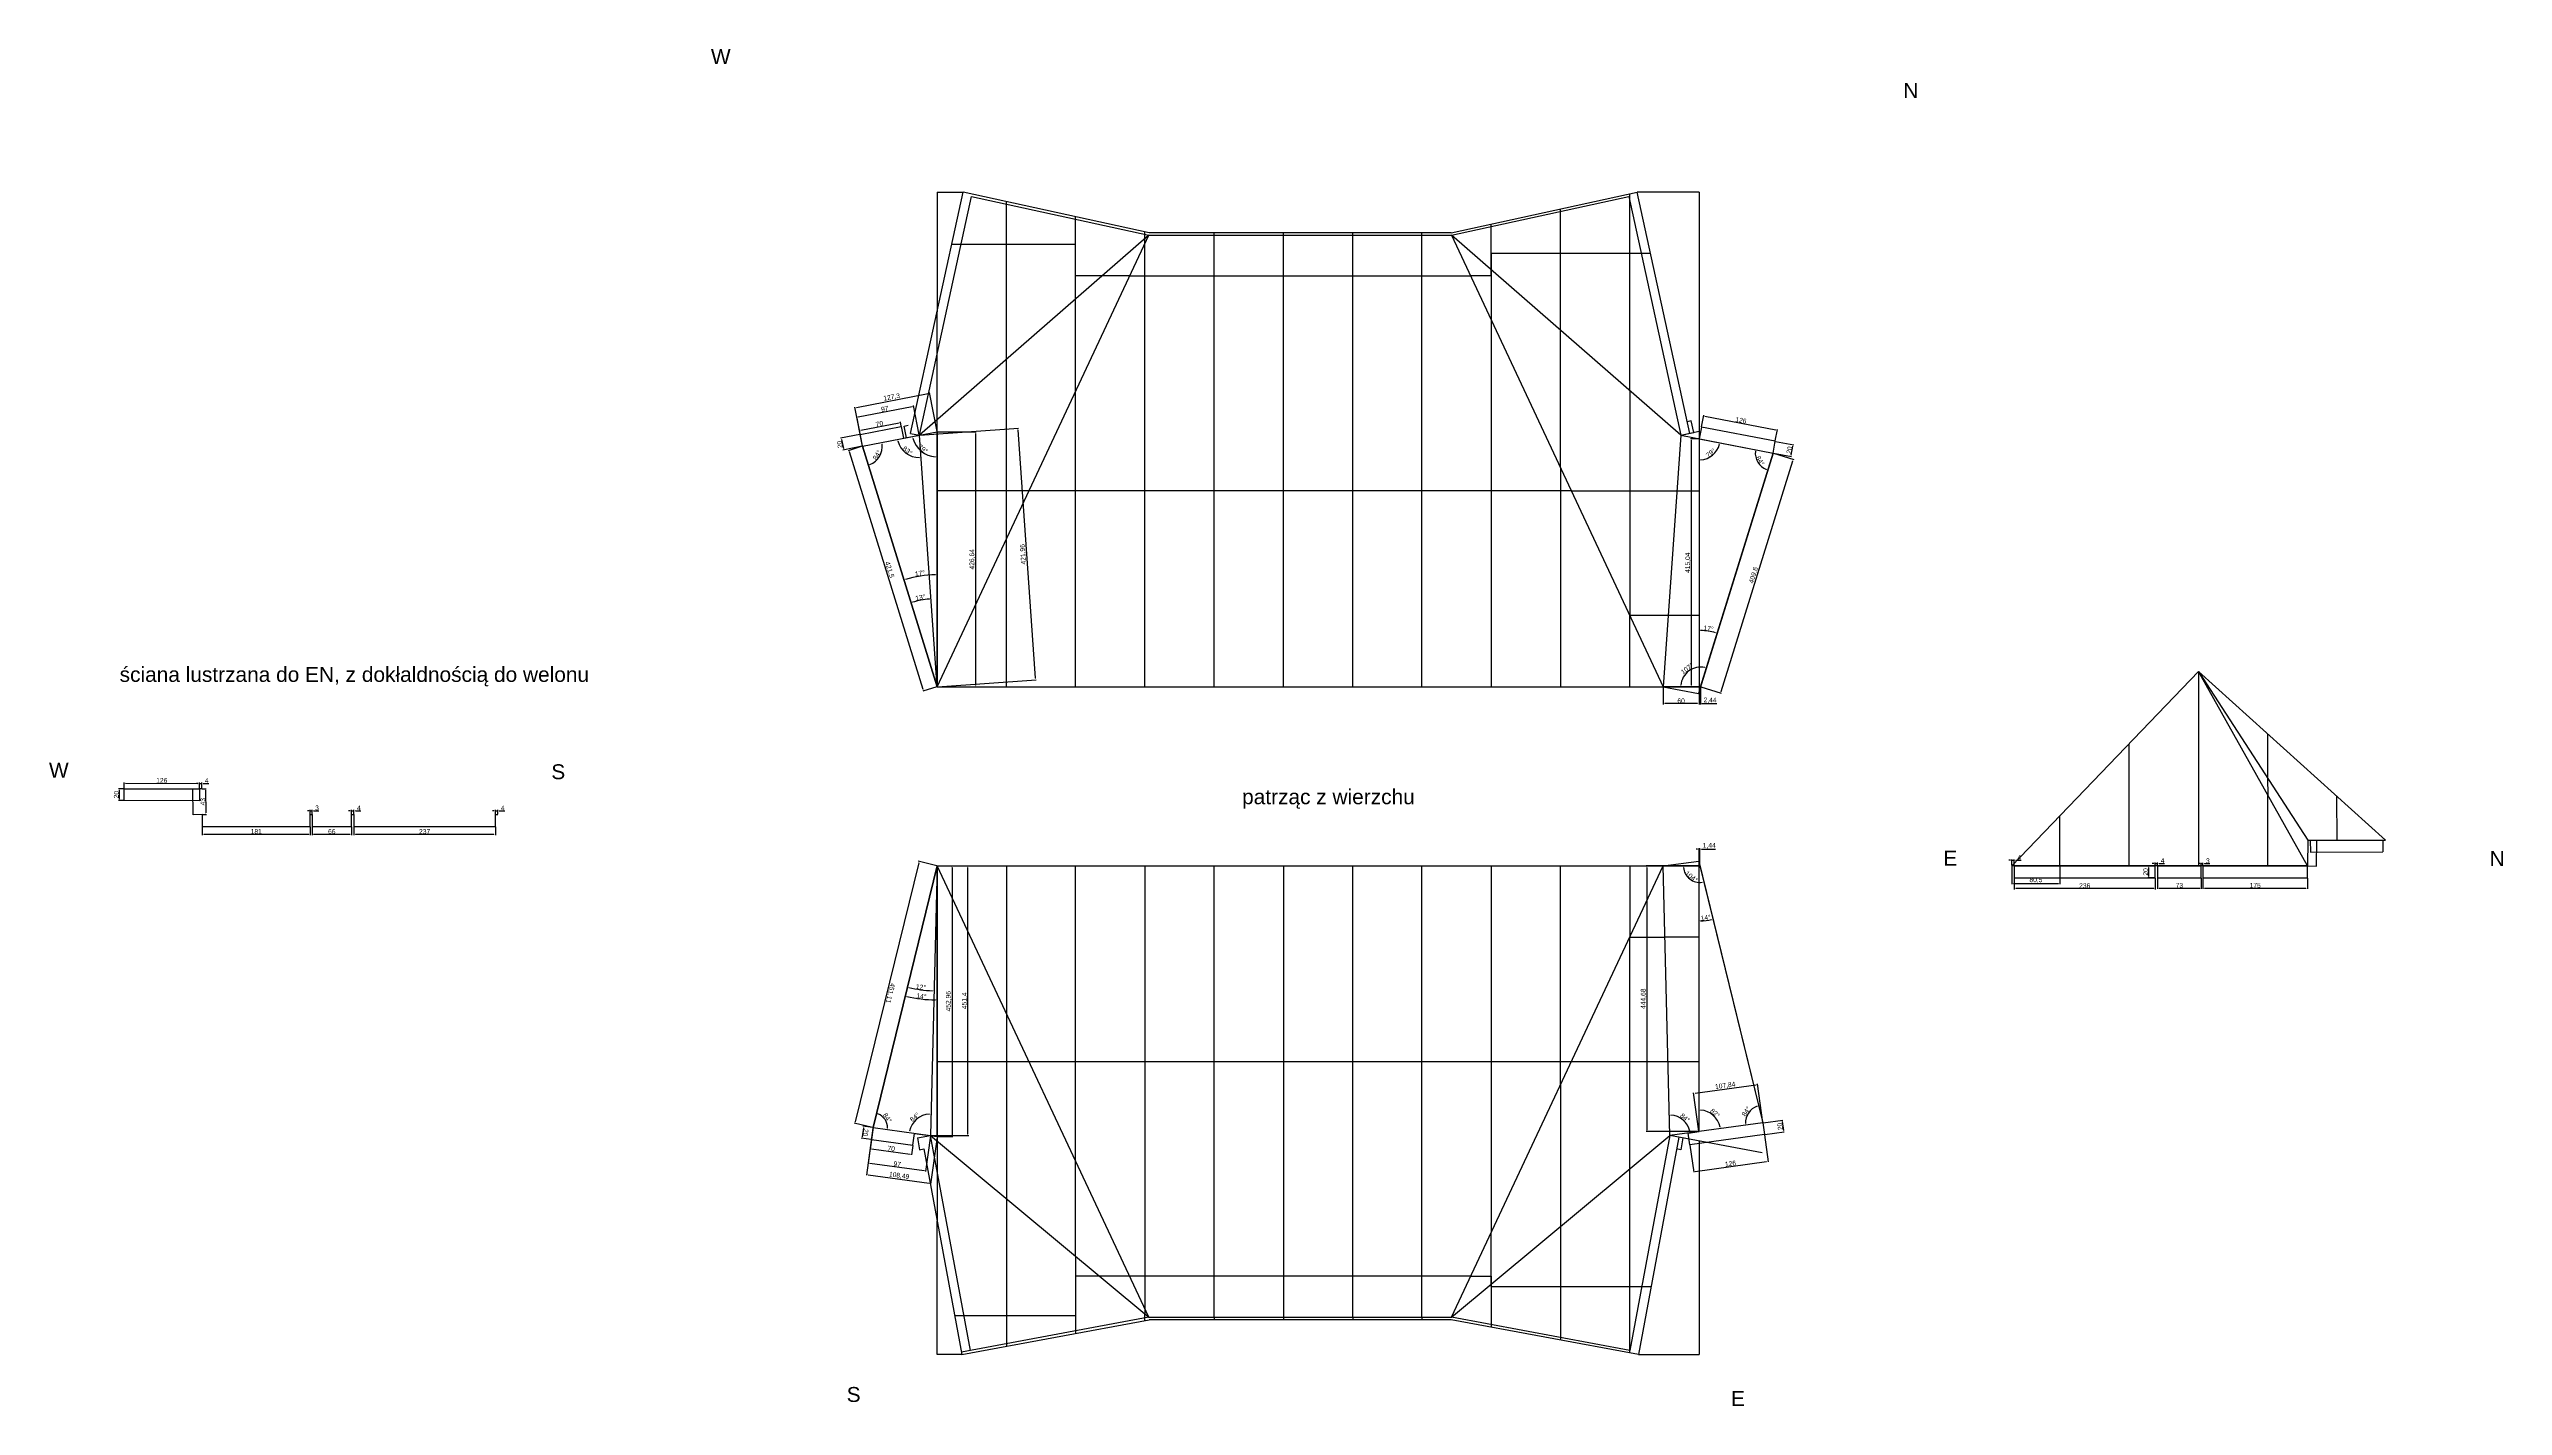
# Model space of a CAD drawing. Header units: millimetres. Extents: x -1487 to 2622, y -904 to 1367.
import ezdxf

# ---------------------------------------------------------------- set-up
doc = ezdxf.new("R2010")
doc.units = ezdxf.units.MM
for name, color, linetype in [('+bryła6', 122, 'Continuous'), ('+kalenica główna', 70, 'Continuous'), ('+kalenice2', 130, 'Continuous'), ('+literki', 7, 'Continuous'), ('szwy5-trojkaty-boczne-polek-wymiary', 7, 'Continuous')]:
    doc.layers.add(name, color=color, linetype=linetype)
for name, color, linetype, transparency in [('+obecna przycieta szmata', 211, 'Continuous', 0.6), ('+szwy5.e', 170, 'Continuous', 0.6), ('+szwy5.e - wymiary', 150, 'Continuous', 0.6), ('+szwy5.n', 170, 'Continuous', 0.6), ('+szwy5.s', 170, 'Continuous', 0.6), ('+szwy5.w', 170, 'Continuous', 0.6), ('+szwy5.w-wymiary', 150, 'Continuous', 0.6), ('obecna przycieta szmata', 211, 'Continuous', 0.6), ('szwy5.e', 170, 'Continuous', 0.6)]:
    doc.layers.add(name, color=color, linetype=linetype, transparency=transparency)
doc.styles.get("Standard").update_dxf_attribs({"font": 'arial.ttf'})
doc.dimstyles.new('ISO-25', dxfattribs={"dimtxt": 8, "dimasz": 2.5, "dimexe": 1.25, "dimexo": 0.625, "dimtad": 1, "dimtxsty": 'Standard', "dimcen": 2.5, "dimadec": 0, "dimazin": 0, "dimtfac": 1, "dimtmove": 0, "dimatfit": 3, "dimfxl": 1, "dimarcsym": 0})

# ---------------------------------------------------------------- blocks, each defined once
blk = doc.blocks.new('*D9')
at = {"layer": '+szwy5.e - wymiary', "color": 0, "lineweight": -2, "transparency": 16777216}
for p, q in [((2039.4, 0), (2027.4, 0)), ((2039.4, -20), (2027.4, -20)), ((2028.7, -2.5), (2028.7, -17.5))]:
    blk.add_line(p, q, dxfattribs=at)
at = {"layer": '+szwy5.e - wymiary', "color": 0, "transparency": 16777216}
for points in [[(2028.3, -2.5), (2029.1, -2.5), (2028.7, 0)], [(2028.3, -17.5), (2029.1, -17.5), (2028.7, -20)]]:
    blk.add_solid(points, dxfattribs=at)
at = {"layer": '+szwy5.e - wymiary', "color": 0, "transparency": 16777216, "insert": (2024, -10), "char_height": 8, "attachment_point": 5, "rotation": 90}
blk.add_mtext('20', dxfattribs=at)
blk = doc.blocks.new('*D10')
at = {"layer": '+szwy5.e - wymiary', "color": 0, "lineweight": -2, "transparency": 16777216}
for p, q in [((2037.5, 4.3), (2035, 4.3)), ((2040, 0.6), (2040, 5.5)), ((2040, 4.3), (2044, 4.3)), ((2044, 0.6), (2044, 5.5)), ((2046.5, 4.3), (2055.8, 4.3))]:
    blk.add_line(p, q, dxfattribs=at)
at = {"layer": '+szwy5.e - wymiary', "color": 0, "transparency": 16777216}
for points in [[(2037.5, 4.7), (2037.5, 3.9), (2040, 4.3)], [(2046.5, 4.7), (2046.5, 3.9), (2044, 4.3)]]:
    blk.add_solid(points, dxfattribs=at)
at = {"layer": '+szwy5.e - wymiary', "color": 0, "transparency": 16777216, "insert": (2052.4, 8.9), "char_height": 8, "attachment_point": 5}
blk.add_mtext('4', dxfattribs=at)
blk = doc.blocks.new('*D11')
at = {"layer": '+szwy5.e - wymiary', "color": 0, "lineweight": -2, "transparency": 16777216}
for p, q in [((2114.5, 3.8), (2112, 3.8)), ((2117, 0.6), (2117, 5)), ((2117, 3.8), (2120, 3.8)), ((2120, 0.6), (2120, 5)), ((2122.5, 3.8), (2131.5, 3.8))]:
    blk.add_line(p, q, dxfattribs=at)
at = {"layer": '+szwy5.e - wymiary', "color": 0, "transparency": 16777216}
for points in [[(2114.5, 4.2), (2114.5, 3.3), (2117, 3.8)], [(2122.5, 4.2), (2122.5, 3.3), (2120, 3.8)]]:
    blk.add_solid(points, dxfattribs=at)
at = {"layer": '+szwy5.e - wymiary', "color": 0, "transparency": 16777216, "insert": (2128.2, 8.5), "char_height": 8, "attachment_point": 5}
blk.add_mtext('3', dxfattribs=at)
blk = doc.blocks.new('*D12')
at = {"layer": '+szwy5.e - wymiary', "color": 0, "lineweight": -2, "transparency": 16777216}
for p, q in [((1797.5, 9.5), (1795, 9.5)), ((1800, 0.6), (1800, 10.8)), ((1800, 9.5), (1804, 9.5)), ((1804, 0.6), (1804, 10.8)), ((1806.5, 9.5), (1815.8, 9.5))]:
    blk.add_line(p, q, dxfattribs=at)
at = {"layer": '+szwy5.e - wymiary', "color": 0, "transparency": 16777216}
for points in [[(1797.5, 10), (1797.5, 9.1), (1800, 9.5)], [(1806.5, 10), (1806.5, 9.1), (1804, 9.5)]]:
    blk.add_solid(points, dxfattribs=at)
at = {"layer": '+szwy5.e - wymiary', "color": 0, "transparency": 16777216, "insert": (1812.4, 14.2), "char_height": 8, "attachment_point": 5}
blk.add_mtext('4', dxfattribs=at)
blk = doc.blocks.new('*D13')
at = {"layer": '+szwy5.e - wymiary', "color": 0, "lineweight": -2, "transparency": 16777216}
for p, q in [((1800, -0.6), (1800, -30.6)), ((1802.5, -29.3), (1878, -29.3)), ((1880.5, -0.6), (1880.5, -30.6))]:
    blk.add_line(p, q, dxfattribs=at)
at = {"layer": '+szwy5.e - wymiary', "color": 0, "transparency": 16777216}
for points in [[(1802.5, -28.9), (1802.5, -29.8), (1800, -29.3)], [(1878, -28.9), (1878, -29.8), (1880.5, -29.3)]]:
    blk.add_solid(points, dxfattribs=at)
at = {"layer": '+szwy5.e - wymiary', "color": 0, "transparency": 16777216, "insert": (1840.3, -23.9), "char_height": 8, "attachment_point": 5}
blk.add_mtext('80,5', dxfattribs=at)
blk = doc.blocks.new('*D14')
at = {"layer": '+szwy5.e - wymiary', "color": 0, "lineweight": -2, "transparency": 16777216}
for p, q in [((1804, -20.6), (1804, -39.2)), ((2037.5, -37.9), (1806.5, -37.9)), ((2040, -20.6), (2040, -39.2))]:
    blk.add_line(p, q, dxfattribs=at)
at = {"layer": '+szwy5.e - wymiary', "color": 0, "transparency": 16777216}
for points in [[(1806.5, -37.5), (1806.5, -38.3), (1804, -37.9)], [(2037.5, -37.5), (2037.5, -38.3), (2040, -37.9)]]:
    blk.add_solid(points, dxfattribs=at)
at = {"layer": '+szwy5.e - wymiary', "color": 0, "transparency": 16777216, "insert": (1922, -33.2), "char_height": 8, "attachment_point": 5}
blk.add_mtext('236', dxfattribs=at)
blk = doc.blocks.new('*D15')
at = {"layer": '+szwy5.e - wymiary', "color": 0, "lineweight": -2, "transparency": 16777216}
for p, q in [((2044, -20.6), (2044, -38.6)), ((2046.5, -37.4), (2114.5, -37.4)), ((2117, -20.6), (2117, -38.6))]:
    blk.add_line(p, q, dxfattribs=at)
at = {"layer": '+szwy5.e - wymiary', "color": 0, "transparency": 16777216}
for points in [[(2046.5, -36.9), (2046.5, -37.8), (2044, -37.4)], [(2114.5, -36.9), (2114.5, -37.8), (2117, -37.4)]]:
    blk.add_solid(points, dxfattribs=at)
at = {"layer": '+szwy5.e - wymiary', "color": 0, "transparency": 16777216, "insert": (2080.5, -32.6), "char_height": 8, "attachment_point": 5}
blk.add_mtext('73', dxfattribs=at)
blk = doc.blocks.new('*D16')
at = {"layer": '+szwy5.e - wymiary', "color": 0, "lineweight": -2, "transparency": 16777216}
for p, q in [((2120, -20.6), (2120, -38.6)), ((2122.5, -37.3), (2292.5, -37.3)), ((2295, -20.6), (2295, -38.6))]:
    blk.add_line(p, q, dxfattribs=at)
at = {"layer": '+szwy5.e - wymiary', "color": 0, "transparency": 16777216}
for points in [[(2122.5, -36.9), (2122.5, -37.7), (2120, -37.3)], [(2292.5, -36.9), (2292.5, -37.7), (2295, -37.3)]]:
    blk.add_solid(points, dxfattribs=at)
at = {"layer": '+szwy5.e - wymiary', "color": 0, "transparency": 16777216, "insert": (2207.5, -32.6), "char_height": 8, "attachment_point": 5}
blk.add_mtext('175', dxfattribs=at)
blk = doc.blocks.new('*D17')
at = {"layer": '+szwy5.w-wymiary', "color": 0, "lineweight": -2, "transparency": 16777216}
for p, q in [((-1362.2, 129.3), (-1371.2, 129.3)), ((-1370, 126.8), (-1370, 111.8)), ((-1362.3, 109.3), (-1371.3, 109.3))]:
    blk.add_line(p, q, dxfattribs=at)
at = {"layer": '+szwy5.w-wymiary', "color": 0, "transparency": 16777216}
for points in [[(-1370.4, 126.8), (-1369.5, 126.8), (-1370, 129.3)], [(-1370.4, 111.8), (-1369.6, 111.8), (-1370, 109.3)]]:
    blk.add_solid(points, dxfattribs=at)
at = {"layer": '+szwy5.w-wymiary', "color": 0, "transparency": 16777216, "insert": (-1374.7, 119.3), "char_height": 8, "attachment_point": 5, "rotation": 89.849}
blk.add_mtext('20', dxfattribs=at)
blk = doc.blocks.new('*D18')
at = {"layer": '+szwy5.w-wymiary', "color": 0, "lineweight": -2, "transparency": 16777216}
for p, q in [((-1361.6, 129.9), (-1361.6, 139.8)), ((-1359.1, 138.5), (-1238.1, 138.2)), ((-1235.6, 129.6), (-1235.6, 139.5))]:
    blk.add_line(p, q, dxfattribs=at)
at = {"layer": '+szwy5.w-wymiary', "color": 0, "transparency": 16777216}
for points in [[(-1359.1, 138.9), (-1359.1, 138.1), (-1361.6, 138.5)], [(-1238.1, 138.6), (-1238.1, 137.8), (-1235.6, 138.2)]]:
    blk.add_solid(points, dxfattribs=at)
at = {"layer": '+szwy5.w-wymiary', "color": 0, "transparency": 16777216, "insert": (-1298.6, 143.1), "char_height": 8, "attachment_point": 5, "rotation": 359.849}
blk.add_mtext('126', dxfattribs=at)
blk = doc.blocks.new('*D19')
at = {"layer": '+szwy5.w-wymiary', "color": 0, "lineweight": -2, "transparency": 16777216}
for p, q in [((-1238.1, 138.2), (-1240.6, 138.2)), ((-1235.6, 129.6), (-1235.6, 139.5)), ((-1235.6, 138.2), (-1231.6, 138.2)), ((-1231.6, 129.6), (-1231.6, 139.5)), ((-1229.1, 138.2), (-1219.8, 138.2))]:
    blk.add_line(p, q, dxfattribs=at)
at = {"layer": '+szwy5.w-wymiary', "color": 0, "transparency": 16777216}
for points in [[(-1238.1, 138.6), (-1238.1, 137.8), (-1235.6, 138.2)], [(-1229.1, 138.6), (-1229.1, 137.8), (-1231.6, 138.2)]]:
    blk.add_solid(points, dxfattribs=at)
at = {"layer": '+szwy5.w-wymiary', "color": 0, "transparency": 16777216, "insert": (-1223.2, 142.8), "char_height": 8, "attachment_point": 5, "rotation": 359.849}
blk.add_mtext('4', dxfattribs=at)
blk = doc.blocks.new('*D20')
at = {"layer": '+szwy5.w-wymiary', "color": 0, "lineweight": -2, "transparency": 16777216}
for p, q in [((-1231, 129), (-1224.2, 129.1)), ((-1225.4, 126.6), (-1224.7, 88.6)), ((-1230.2, 86), (-1223.4, 86.1))]:
    blk.add_line(p, q, dxfattribs=at)
at = {"layer": '+szwy5.w-wymiary', "color": 0, "transparency": 16777216}
for points in [[(-1225.8, 126.6), (-1225, 126.6), (-1225.5, 129.1)], [(-1225.2, 88.6), (-1224.3, 88.6), (-1224.7, 86.1)]]:
    blk.add_solid(points, dxfattribs=at)
at = {"layer": '+szwy5.w-wymiary', "color": 0, "transparency": 16777216, "insert": (-1229.8, 107.5), "char_height": 8, "attachment_point": 5, "rotation": 91.0134}
blk.add_mtext('43', dxfattribs=at)
blk = doc.blocks.new('*D21')
at = {"layer": '+szwy5.w-wymiary', "color": 0, "lineweight": -2, "transparency": 16777216}
for p, q in [((-1230.8, 65.3), (-1230.8, 51.6)), ((-1228.3, 52.9), (-1052.3, 52.9)), ((-1049.8, 65.3), (-1049.8, 51.6))]:
    blk.add_line(p, q, dxfattribs=at)
at = {"layer": '+szwy5.w-wymiary', "color": 0, "transparency": 16777216}
for points in [[(-1228.3, 53.3), (-1228.3, 52.5), (-1230.8, 52.9)], [(-1052.3, 53.3), (-1052.3, 52.5), (-1049.8, 52.9)]]:
    blk.add_solid(points, dxfattribs=at)
at = {"layer": '+szwy5.w-wymiary', "color": 0, "transparency": 16777216, "insert": (-1140.3, 57.6), "char_height": 8, "attachment_point": 5}
blk.add_mtext('181', dxfattribs=at)
blk = doc.blocks.new('*D22')
at = {"layer": '+szwy5.w-wymiary', "color": 0, "lineweight": -2, "transparency": 16777216}
for p, q in [((-1046.8, 65.3), (-1046.8, 51.6)), ((-1044.3, 52.9), (-983.3, 52.9)), ((-980.8, 65.3), (-980.8, 51.6))]:
    blk.add_line(p, q, dxfattribs=at)
at = {"layer": '+szwy5.w-wymiary', "color": 0, "transparency": 16777216}
for points in [[(-1044.3, 53.3), (-1044.3, 52.5), (-1046.8, 52.9)], [(-983.3, 53.3), (-983.3, 52.5), (-980.8, 52.9)]]:
    blk.add_solid(points, dxfattribs=at)
at = {"layer": '+szwy5.w-wymiary', "color": 0, "transparency": 16777216, "insert": (-1013.8, 57.6), "char_height": 8, "attachment_point": 5}
blk.add_mtext('66', dxfattribs=at)
blk = doc.blocks.new('*D23')
at = {"layer": '+szwy5.w-wymiary', "color": 0, "lineweight": -2, "transparency": 16777216}
for p, q in [((-976.8, 65.3), (-976.8, 51.6)), ((-974.3, 52.9), (-742.3, 52.9)), ((-739.8, 65.3), (-739.8, 51.6))]:
    blk.add_line(p, q, dxfattribs=at)
at = {"layer": '+szwy5.w-wymiary', "color": 0, "transparency": 16777216}
for points in [[(-974.3, 53.3), (-974.3, 52.5), (-976.8, 52.9)], [(-742.3, 53.3), (-742.3, 52.5), (-739.8, 52.9)]]:
    blk.add_solid(points, dxfattribs=at)
at = {"layer": '+szwy5.w-wymiary', "color": 0, "transparency": 16777216, "insert": (-858.3, 57.6), "char_height": 8, "attachment_point": 5}
blk.add_mtext('237', dxfattribs=at)
blk = doc.blocks.new('*D24')
at = {"layer": '+szwy5.w-wymiary', "color": 0, "lineweight": -2, "transparency": 16777216}
for p, q in [((-1052.3, 92.5), (-1054.8, 92.5)), ((-1049.8, 86.6), (-1049.8, 93.7)), ((-1049.8, 92.5), (-1046.8, 92.5)), ((-1046.8, 86.6), (-1046.8, 93.7)), ((-1044.3, 92.5), (-1035.4, 92.5))]:
    blk.add_line(p, q, dxfattribs=at)
at = {"layer": '+szwy5.w-wymiary', "color": 0, "transparency": 16777216}
for points in [[(-1052.3, 92.9), (-1052.3, 92.1), (-1049.8, 92.5)], [(-1044.3, 92.9), (-1044.3, 92.1), (-1046.8, 92.5)]]:
    blk.add_solid(points, dxfattribs=at)
at = {"layer": '+szwy5.w-wymiary', "color": 0, "transparency": 16777216, "insert": (-1038.6, 97.2), "char_height": 8, "attachment_point": 5}
blk.add_mtext('3', dxfattribs=at)
blk = doc.blocks.new('*D25')
at = {"layer": '+szwy5.w-wymiary', "color": 0, "lineweight": -2, "transparency": 16777216}
for p, q in [((-983.3, 92.5), (-985.8, 92.5)), ((-980.8, 86.6), (-980.8, 93.7)), ((-980.8, 92.5), (-976.8, 92.5)), ((-976.8, 86.6), (-976.8, 93.7)), ((-974.3, 92.5), (-965.1, 92.5))]:
    blk.add_line(p, q, dxfattribs=at)
at = {"layer": '+szwy5.w-wymiary', "color": 0, "transparency": 16777216}
for points in [[(-983.3, 92.9), (-983.3, 92.1), (-980.8, 92.5)], [(-974.3, 92.9), (-974.3, 92.1), (-976.8, 92.5)]]:
    blk.add_solid(points, dxfattribs=at)
at = {"layer": '+szwy5.w-wymiary', "color": 0, "transparency": 16777216, "insert": (-968.5, 97.1), "char_height": 8, "attachment_point": 5}
blk.add_mtext('4', dxfattribs=at)
blk = doc.blocks.new('*D26')
at = {"layer": '+szwy5.w-wymiary', "color": 0, "lineweight": -2, "transparency": 16777216}
for p, q in [((-742.3, 92.5), (-744.8, 92.5)), ((-739.8, 86.6), (-739.8, 93.7)), ((-739.8, 92.5), (-735.8, 92.5)), ((-735.8, 86.6), (-735.8, 93.7)), ((-733.3, 92.5), (-724.1, 92.5))]:
    blk.add_line(p, q, dxfattribs=at)
at = {"layer": '+szwy5.w-wymiary', "color": 0, "transparency": 16777216}
for points in [[(-742.3, 92.9), (-742.3, 92.1), (-739.8, 92.5)], [(-733.3, 92.9), (-733.3, 92.1), (-735.8, 92.5)]]:
    blk.add_solid(points, dxfattribs=at)
at = {"layer": '+szwy5.w-wymiary', "color": 0, "transparency": 16777216, "insert": (-727.5, 97.1), "char_height": 8, "attachment_point": 5}
blk.add_mtext('4', dxfattribs=at)
blk = doc.blocks.new('*D85')
at = {"layer": 'szwy5-trojkaty-boczne-polek-wymiary', "color": 0, "lineweight": -2, "transparency": 16777216}
for p, q in [((-30.9, 5), (-137.1, -428.3)), ((-0.6, 0.1), (-31.5, 7.7)), ((-108, -438), (-138.9, -430.4))]:
    blk.add_line(p, q, dxfattribs=at)
at = {"layer": 'szwy5-trojkaty-boczne-polek-wymiary', "color": 0, "transparency": 16777216}
for points in [[(-30.5, 4.9), (-31.3, 5.1), (-30.3, 7.4)], [(-136.7, -428.4), (-137.5, -428.2), (-137.7, -430.7)]]:
    blk.add_solid(points, dxfattribs=at)
at = {"layer": 'szwy5-trojkaty-boczne-polek-wymiary', "color": 0, "transparency": 16777216, "insert": (-78.7, -212.9), "char_height": 8, "attachment_point": 5, "rotation": 256.2286}
blk.add_mtext('451,11', dxfattribs=at)
blk = doc.blocks.new('*D86')
at = {"layer": 'szwy5-trojkaty-boczne-polek-wymiary', "color": 0, "lineweight": -2, "transparency": 16777216}
for p, q in [((-123.4, -438.5), (-125.4, -453.3)), ((-108, -438.1), (-124.3, -435.8)), ((-110.7, -457.9), (-127, -455.6))]:
    blk.add_line(p, q, dxfattribs=at)
at = {"layer": 'szwy5-trojkaty-boczne-polek-wymiary', "color": 0, "transparency": 16777216}
for points in [[(-123, -438.5), (-123.8, -438.4), (-123, -436)], [(-125, -453.4), (-125.8, -453.3), (-125.8, -455.8)]]:
    blk.add_solid(points, dxfattribs=at)
at = {"layer": 'szwy5-trojkaty-boczne-polek-wymiary', "color": 0, "transparency": 16777216, "insert": (-119.7, -446.5), "char_height": 8, "attachment_point": 5, "rotation": 262.1451}
blk.add_mtext('20', dxfattribs=at)
blk = doc.blocks.new('*D87')
at = {"layer": 'szwy5-trojkaty-boczne-polek-wymiary', "color": 0, "lineweight": -2, "transparency": 16777216}
for p, q in [((-110.2, -458.6), (-112.4, -474.4)), ((-109.7, -473.5), (-45.3, -482.4)), ((-40.9, -468.1), (-43, -483.9))]:
    blk.add_line(p, q, dxfattribs=at)
at = {"layer": 'szwy5-trojkaty-boczne-polek-wymiary', "color": 0, "transparency": 16777216}
for points in [[(-109.7, -473.1), (-109.8, -473.9), (-112.2, -473.1)], [(-45.3, -481.9), (-45.4, -482.8), (-42.9, -482.7)]]:
    blk.add_solid(points, dxfattribs=at)
at = {"layer": 'szwy5-trojkaty-boczne-polek-wymiary', "color": 0, "transparency": 16777216, "insert": (-76.9, -473.2), "char_height": 8, "attachment_point": 5, "rotation": 352.1451}
blk.add_mtext('70', dxfattribs=at)
blk = doc.blocks.new('*D88')
at = {"layer": 'szwy5-trojkaty-boczne-polek-wymiary', "color": 0, "lineweight": -2, "transparency": 16777216}
for p, q in [((-107.5, -438.8), (-115.7, -498.4)), ((-11.4, -452), (-19.6, -511.6)), ((-113, -497.5), (-21.9, -510))]:
    blk.add_line(p, q, dxfattribs=at)
at = {"layer": 'szwy5-trojkaty-boczne-polek-wymiary', "color": 0, "transparency": 16777216}
for points in [[(-113, -497.1), (-113.1, -497.9), (-115.5, -497.1)], [(-21.9, -509.6), (-22, -510.5), (-19.4, -510.4)]]:
    blk.add_solid(points, dxfattribs=at)
at = {"layer": 'szwy5-trojkaty-boczne-polek-wymiary', "color": 0, "transparency": 16777216, "insert": (-66.8, -499.1), "char_height": 8, "attachment_point": 5, "rotation": 352.1451}
blk.add_mtext('97', dxfattribs=at)
blk = doc.blocks.new('*D89')
at = {"layer": 'szwy5-trojkaty-boczne-polek-wymiary', "color": 0, "lineweight": -2, "transparency": 16777216}
blk.add_arc((0, 0), 209.1, 256.9136, 267.8814, dxfattribs=at)
at = {"layer": 'szwy5-trojkaty-boczne-polek-wymiary', "color": 0, "transparency": 16777216}
for points in [[(-47.4, -204.1), (-47.3, -203.3), (-49.8, -203.1)], [(-7.7, -208.6), (-7.7, -209.4), (-5.2, -209)]]:
    blk.add_solid(points, dxfattribs=at)
at = {"layer": 'szwy5-trojkaty-boczne-polek-wymiary', "color": 0, "transparency": 16777216, "insert": (-27.1, -202.7), "char_height": 8, "attachment_point": 5, "rotation": 352.3975}
blk.add_mtext('12°', dxfattribs=at)
blk = doc.blocks.new('*D91')
at = {"layer": 'szwy5-trojkaty-boczne-polek-wymiary', "color": 0, "lineweight": -2, "transparency": 16777216}
blk.add_arc((0, 0), 224.3, 256.8673, 269.3613, dxfattribs=at)
at = {"layer": 'szwy5-trojkaty-boczne-polek-wymiary', "color": 0, "transparency": 16777216}
for points in [[(-51.1, -218.8), (-50.9, -218), (-53.4, -217.8)], [(-2.5, -223.8), (-2.5, -224.7), (0, -224.3)]]:
    blk.add_solid(points, dxfattribs=at)
at = {"layer": 'szwy5-trojkaty-boczne-polek-wymiary', "color": 0, "transparency": 16777216, "insert": (-26.3, -218), "char_height": 8, "attachment_point": 5, "rotation": 353.1143}
blk.add_mtext('14°', dxfattribs=at)
blk = doc.blocks.new('*D94')
at = {"layer": 'szwy5-trojkaty-boczne-polek-wymiary', "color": 0, "lineweight": -2, "transparency": 16777216}
blk.add_arc((-107.4, -438.1), 24.4, 358.0113, 70.3624, dxfattribs=at)
at = {"layer": 'szwy5-trojkaty-boczne-polek-wymiary', "color": 0, "transparency": 16777216}
for points in [[(-99.3, -415.5), (-99.1, -414.7), (-101.6, -414.4)], [(-82.6, -439), (-83.4, -439), (-83.2, -441.5)]]:
    blk.add_solid(points, dxfattribs=at)
at = {"layer": 'szwy5-trojkaty-boczne-polek-wymiary', "color": 0, "transparency": 16777216, "insert": (-83.3, -421.8), "char_height": 8, "attachment_point": 5, "rotation": 304.1869}
blk.add_mtext('84°', dxfattribs=at)
blk = doc.blocks.new('*D95')
at = {"layer": 'szwy5-trojkaty-boczne-polek-wymiary', "color": 0, "lineweight": -2, "transparency": 16777216}
blk.add_arc((-11.3, -451.4), 35.9, 92.5627, 168.1489, dxfattribs=at)
at = {"layer": 'szwy5-trojkaty-boczne-polek-wymiary', "color": 0, "transparency": 16777216}
for points in [[(-46, -444.1), (-46.8, -444), (-46.8, -446.5)], [(-12.9, -415.2), (-12.9, -416), (-10.4, -415.6)]]:
    blk.add_solid(points, dxfattribs=at)
at = {"layer": 'szwy5-trojkaty-boczne-polek-wymiary', "color": 0, "transparency": 16777216, "insert": (-37.6, -420.5), "char_height": 8, "attachment_point": 5, "rotation": 40.3558}
blk.add_mtext('84°', dxfattribs=at)
blk = doc.blocks.new('*D101')
at = {"layer": 'szwy5-trojkaty-boczne-polek-wymiary', "color": 0, "lineweight": -2, "transparency": 16777216}
for p, q in [((-29.1, 721), (136.1, 732.6)), ((135, 730), (164.4, 314.1)), ((0.6, 300), (165.9, 311.7))]:
    blk.add_line(p, q, dxfattribs=at)
at = {"layer": 'szwy5-trojkaty-boczne-polek-wymiary', "color": 0, "transparency": 16777216}
for points in [[(134.6, 730), (135.5, 730.1), (134.9, 732.5)], [(164, 314.1), (164.9, 314.2), (164.6, 311.6)]]:
    blk.add_solid(points, dxfattribs=at)
at = {"layer": 'szwy5-trojkaty-boczne-polek-wymiary', "color": 0, "transparency": 16777216, "insert": (144.3, 521.7), "char_height": 8, "attachment_point": 5, "rotation": 94.0428}
blk.add_mtext('421,96', dxfattribs=at)
blk = doc.blocks.new('*D102')
at = {"layer": 'szwy5-trojkaty-boczne-polek-wymiary', "color": 0, "lineweight": -2, "transparency": 16777216}
for p, q in [((-129.4, 722.1), (-161.7, 715.8)), ((-160, 713.6), (-157.1, 698.9)), ((-125.6, 702.4), (-157.9, 696.2))]:
    blk.add_line(p, q, dxfattribs=at)
at = {"layer": 'szwy5-trojkaty-boczne-polek-wymiary', "color": 0, "transparency": 16777216}
for points in [[(-160.4, 713.5), (-159.6, 713.7), (-160.5, 716.1)], [(-157.6, 698.8), (-156.7, 699), (-156.7, 696.4)]]:
    blk.add_solid(points, dxfattribs=at)
at = {"layer": 'szwy5-trojkaty-boczne-polek-wymiary', "color": 0, "transparency": 16777216, "insert": (-163.2, 705.4), "char_height": 8, "attachment_point": 5, "rotation": 100.9165}
blk.add_mtext('20', dxfattribs=at)
blk = doc.blocks.new('*D103')
at = {"layer": 'szwy5-trojkaty-boczne-polek-wymiary', "color": 0, "lineweight": -2, "transparency": 16777216}
for p, q in [((-127.6, 729.4), (-63.8, 741.7)), ((-60.2, 736), (-61.6, 743.4)), ((-128.9, 722.8), (-130.3, 730.1))]:
    blk.add_line(p, q, dxfattribs=at)
at = {"layer": 'szwy5-trojkaty-boczne-polek-wymiary', "color": 0, "transparency": 16777216}
for points in [[(-63.9, 742.1), (-63.7, 741.3), (-61.3, 742.1)], [(-127.7, 729.8), (-127.5, 729), (-130.1, 728.9)]]:
    blk.add_solid(points, dxfattribs=at)
at = {"layer": 'szwy5-trojkaty-boczne-polek-wymiary', "color": 0, "transparency": 16777216, "insert": (-96.6, 740.1), "char_height": 8, "attachment_point": 5, "rotation": 10.9165}
blk.add_mtext('70', dxfattribs=at)
blk = doc.blocks.new('*D105')
at = {"layer": 'szwy5-trojkaty-boczne-polek-wymiary', "color": 0, "lineweight": -2, "transparency": 16777216}
for p, q in [((-125.1, 703.2), (-134.7, 752.6)), ((-132, 751.9), (-41.6, 769.3)), ((-29.9, 721.5), (-39.4, 771))]:
    blk.add_line(p, q, dxfattribs=at)
at = {"layer": 'szwy5-trojkaty-boczne-polek-wymiary', "color": 0, "transparency": 16777216}
for points in [[(-132, 752.3), (-131.9, 751.5), (-134.4, 751.4)], [(-41.7, 769.7), (-41.5, 768.9), (-39.2, 769.8)]]:
    blk.add_solid(points, dxfattribs=at)
at = {"layer": 'szwy5-trojkaty-boczne-polek-wymiary', "color": 0, "transparency": 16777216, "insert": (-87.7, 765.2), "char_height": 8, "attachment_point": 5, "rotation": 10.9165}
blk.add_mtext('97', dxfattribs=at)
blk = doc.blocks.new('*D106')
at = {"layer": 'szwy5-trojkaty-boczne-polek-wymiary', "color": 0, "lineweight": -2, "transparency": 16777216}
blk.add_arc((-125, 702.5), 33.1, 291.5784, 6.5883, dxfattribs=at)
at = {"layer": 'szwy5-trojkaty-boczne-polek-wymiary', "color": 0, "transparency": 16777216}
for points in [[(-92.5, 706.3), (-91.7, 706.4), (-92.5, 708.8)], [(-112.7, 671.4), (-113, 672.1), (-115.2, 670.9)]]:
    blk.add_solid(points, dxfattribs=at)
at = {"layer": 'szwy5-trojkaty-boczne-polek-wymiary', "color": 0, "transparency": 16777216, "insert": (-100.6, 687.9), "char_height": 8, "attachment_point": 5, "rotation": 59.0834}
blk.add_mtext('84°', dxfattribs=at)
blk = doc.blocks.new('*D107')
at = {"layer": 'szwy5-trojkaty-boczne-polek-wymiary', "color": 0, "lineweight": -2, "transparency": 16777216}
blk.add_arc((-29.7, 720.9), 37.4, 194.7511, 270.2081, dxfattribs=at)
at = {"layer": 'szwy5-trojkaty-boczne-polek-wymiary', "color": 0, "transparency": 16777216}
for points in [[(-66.3, 711.3), (-65.5, 711.5), (-66.4, 713.8)], [(-29.6, 684), (-29.6, 683.1), (-27.1, 683.6)]]:
    blk.add_solid(points, dxfattribs=at)
at = {"layer": 'szwy5-trojkaty-boczne-polek-wymiary', "color": 0, "transparency": 16777216, "insert": (-49.6, 695), "char_height": 8, "attachment_point": 5, "rotation": 322.4796}
blk.add_mtext('83°', dxfattribs=at)
blk = doc.blocks.new('*D108')
at = {"layer": 'szwy5-trojkaty-boczne-polek-wymiary', "color": 0, "lineweight": -2, "transparency": 16777216}
blk.add_arc((0, 726.6), 41.9, 194.3371, 266.5794, dxfattribs=at)
at = {"layer": 'szwy5-trojkaty-boczne-polek-wymiary', "color": 0, "transparency": 16777216}
for points in [[(-41, 716.2), (-40.2, 716.4), (-41.1, 718.7)], [(-2.5, 685.3), (-2.5, 684.4), (0, 684.8)]]:
    blk.add_solid(points, dxfattribs=at)
at = {"layer": 'szwy5-trojkaty-boczne-polek-wymiary', "color": 0, "transparency": 16777216, "insert": (-23.7, 698), "char_height": 8, "attachment_point": 5, "rotation": 320.4582}
blk.add_mtext('79°', dxfattribs=at)
blk = doc.blocks.new('*D109')
at = {"layer": 'szwy5-trojkaty-boczne-polek-wymiary', "color": 0, "lineweight": -2, "transparency": 16777216}
blk.add_arc((0, 300), 147.3, 95.015, 106.278, dxfattribs=at)
at = {"layer": 'szwy5-trojkaty-boczne-polek-wymiary', "color": 0, "transparency": 16777216}
for points in [[(-41.2, 441), (-41.4, 441.8), (-43.7, 440.7)], [(-12.9, 447.2), (-12.8, 446.3), (-10.4, 447)]]:
    blk.add_solid(points, dxfattribs=at)
at = {"layer": 'szwy5-trojkaty-boczne-polek-wymiary', "color": 0, "transparency": 16777216, "insert": (-28.1, 449.4), "char_height": 8, "attachment_point": 5, "rotation": 10.6465}
blk.add_mtext('13°', dxfattribs=at)
blk = doc.blocks.new('*D110')
at = {"layer": 'szwy5-trojkaty-boczne-polek-wymiary', "color": 0, "lineweight": -2, "transparency": 16777216}
blk.add_arc((0, 300), 187.4, 90.7643, 106.486, dxfattribs=at)
at = {"layer": 'szwy5-trojkaty-boczne-polek-wymiary', "color": 0, "transparency": 16777216}
for points in [[(-53.1, 479.3), (-53.3, 480.1), (-55.6, 479)], [(-2.5, 487.8), (-2.5, 487), (0, 487.4)]]:
    blk.add_solid(points, dxfattribs=at)
at = {"layer": 'szwy5-trojkaty-boczne-polek-wymiary', "color": 0, "transparency": 16777216, "insert": (-28.8, 489.9), "char_height": 8, "attachment_point": 5, "rotation": 8.6251}
blk.add_mtext('17°', dxfattribs=at)
blk = doc.blocks.new('*D111')
at = {"layer": 'szwy5-trojkaty-boczne-polek-wymiary', "color": 0, "lineweight": -2, "transparency": 16777216}
for p, q in [((-125.6, 702.4), (-149, 695.1)), ((-23.5, 295.3), (-147, 693.1)), ((-0.6, 299.8), (-24, 292.6))]:
    blk.add_line(p, q, dxfattribs=at)
at = {"layer": 'szwy5-trojkaty-boczne-polek-wymiary', "color": 0, "transparency": 16777216}
for points in [[(-146.6, 693.2), (-147.4, 693), (-147.8, 695.5)], [(-23.1, 295.4), (-23.9, 295.2), (-22.8, 292.9)]]:
    blk.add_solid(points, dxfattribs=at)
at = {"layer": 'szwy5-trojkaty-boczne-polek-wymiary', "color": 0, "transparency": 16777216, "insert": (-80.1, 495.8), "char_height": 8, "attachment_point": 5, "rotation": 287.2503}
blk.add_mtext('421,5', dxfattribs=at)
blk = doc.blocks.new('*D112')
at = {"layer": 'szwy5-trojkaty-boczne-polek-wymiary', "color": 0, "lineweight": -2, "transparency": 16777216}
for p, q in [((1273.5, 28.2), (1271, 28.2)), ((1276, 0.6), (1276, 29.5)), ((1276, 28.2), (1277.4, 28.2)), ((1277.4, 0.7), (1277.4, 29.5)), ((1279.9, 28.2), (1303.7, 28.2))]:
    blk.add_line(p, q, dxfattribs=at)
at = {"layer": 'szwy5-trojkaty-boczne-polek-wymiary', "color": 0, "transparency": 16777216}
for points in [[(1273.5, 28.6), (1273.5, 27.8), (1276, 28.2)], [(1279.9, 28.6), (1279.9, 27.8), (1277.4, 28.2)]]:
    blk.add_solid(points, dxfattribs=at)
at = {"layer": 'szwy5-trojkaty-boczne-polek-wymiary', "color": 0, "transparency": 16777216, "insert": (1293.1, 33.6), "char_height": 8, "attachment_point": 5}
blk.add_mtext('1,44', dxfattribs=at)
blk = doc.blocks.new('*D113')
at = {"layer": 'szwy5-trojkaty-boczne-polek-wymiary', "color": 0, "lineweight": -2, "transparency": 16777216}
for p, q in [((1275.4, 0), (1187.4, 0)), ((1188.6, -2.5), (1188.6, -442.2)), ((1275.4, -444.7), (1187.4, -444.7))]:
    blk.add_line(p, q, dxfattribs=at)
at = {"layer": 'szwy5-trojkaty-boczne-polek-wymiary', "color": 0, "transparency": 16777216}
for points in [[(1188.2, -2.5), (1189, -2.5), (1188.6, 0)], [(1188.2, -442.2), (1189, -442.2), (1188.6, -444.7)]]:
    blk.add_solid(points, dxfattribs=at)
at = {"layer": 'szwy5-trojkaty-boczne-polek-wymiary', "color": 0, "transparency": 16777216, "insert": (1183.2, -222.3), "char_height": 8, "attachment_point": 5, "rotation": 90}
blk.add_mtext('444,68', dxfattribs=at)
blk = doc.blocks.new('*D114')
at = {"layer": 'szwy5-trojkaty-boczne-polek-wymiary', "color": 0, "lineweight": -2, "transparency": 16777216}
for p, q in [((1385.6, -450.4), (1391.9, -495.6)), ((1260.8, -467.6), (1267.1, -512.9)), ((1269.4, -511.3), (1389.2, -494.7))]:
    blk.add_line(p, q, dxfattribs=at)
at = {"layer": 'szwy5-trojkaty-boczne-polek-wymiary', "color": 0, "transparency": 16777216}
for points in [[(1269.3, -510.9), (1269.4, -511.7), (1266.9, -511.6)], [(1389.2, -494.3), (1389.3, -495.2), (1391.7, -494.4)]]:
    blk.add_solid(points, dxfattribs=at)
at = {"layer": 'szwy5-trojkaty-boczne-polek-wymiary', "color": 0, "transparency": 16777216, "insert": (1328.7, -498.3), "char_height": 8, "attachment_point": 5, "rotation": 7.8549}
blk.add_mtext('126', dxfattribs=at)
blk = doc.blocks.new('*D116')
at = {"layer": 'szwy5-trojkaty-boczne-polek-wymiary', "color": 0, "lineweight": -2, "transparency": 16777216}
for p, q in [((1383.4, -429.9), (1416.1, -425.4)), ((1386.2, -449.7), (1418.8, -445.2)), ((1415.2, -428), (1417.3, -442.9))]:
    blk.add_line(p, q, dxfattribs=at)
at = {"layer": 'szwy5-trojkaty-boczne-polek-wymiary', "color": 0, "transparency": 16777216}
for points in [[(1414.8, -428.1), (1415.6, -427.9), (1414.9, -425.5)], [(1416.8, -442.9), (1417.7, -442.8), (1417.6, -445.3)]]:
    blk.add_solid(points, dxfattribs=at)
at = {"layer": 'szwy5-trojkaty-boczne-polek-wymiary', "color": 0, "transparency": 16777216, "insert": (1411.6, -436.1), "char_height": 8, "attachment_point": 5, "rotation": 97.8549}
blk.add_mtext('20', dxfattribs=at)
blk = doc.blocks.new('*D120')
at = {"layer": 'szwy5-trojkaty-boczne-polek-wymiary', "color": 0, "lineweight": -2, "transparency": 16777216}
blk.add_arc((1382.8, -429.9), 29, 108.7082, 182.9181, dxfattribs=at)
at = {"layer": 'szwy5-trojkaty-boczne-polek-wymiary', "color": 0, "transparency": 16777216}
for points in [[(1373.4, -402.1), (1373.6, -402.9), (1375.9, -401.8)], [(1354.3, -431.4), (1353.4, -431.5), (1354.1, -433.9)]]:
    blk.add_solid(points, dxfattribs=at)
at = {"layer": 'szwy5-trojkaty-boczne-polek-wymiary', "color": 0, "transparency": 16777216, "insert": (1354.9, -411), "char_height": 8, "attachment_point": 5, "rotation": 55.8131}
blk.add_mtext('84°', dxfattribs=at)
blk = doc.blocks.new('*D121')
at = {"layer": 'szwy5-trojkaty-boczne-polek-wymiary', "color": 0, "lineweight": -2, "transparency": 16777216}
blk.add_arc((1276, -444.7), 36, 11.8321, 86.0228, dxfattribs=at)
at = {"layer": 'szwy5-trojkaty-boczne-polek-wymiary', "color": 0, "transparency": 16777216}
for points in [[(1278.5, -409.2), (1278.5, -408.3), (1276, -408.7)], [(1311.7, -437.2), (1310.8, -437.4), (1311.7, -439.8)]]:
    blk.add_solid(points, dxfattribs=at)
at = {"layer": 'szwy5-trojkaty-boczne-polek-wymiary', "color": 0, "transparency": 16777216, "insert": (1302.8, -414), "char_height": 8, "attachment_point": 5, "rotation": 318.9275}
blk.add_mtext('82°', dxfattribs=at)
blk = doc.blocks.new('*D122')
at = {"layer": 'szwy5-trojkaty-boczne-polek-wymiary', "color": 0, "lineweight": -2, "transparency": 16777216}
blk.add_arc((1227.3, -451.4), 34.2, 12.0481, 87.2404, dxfattribs=at)
at = {"layer": 'szwy5-trojkaty-boczne-polek-wymiary', "color": 0, "transparency": 16777216}
for points in [[(1228.9, -417.7), (1228.9, -416.9), (1226.4, -417.2)], [(1261.1, -444.2), (1260.3, -444.3), (1261.1, -446.7)]]:
    blk.add_solid(points, dxfattribs=at)
at = {"layer": 'szwy5-trojkaty-boczne-polek-wymiary', "color": 0, "transparency": 16777216, "insert": (1252.5, -421.8), "char_height": 8, "attachment_point": 5, "rotation": 319.6442}
blk.add_mtext('84°', dxfattribs=at)
blk = doc.blocks.new('*D124')
at = {"layer": 'szwy5-trojkaty-boczne-polek-wymiary', "color": 0, "lineweight": -2, "transparency": 16777216}
blk.add_arc((1276, 5.9), 97.8, 271.4645, 282.3069, dxfattribs=at)
at = {"layer": 'szwy5-trojkaty-boczne-polek-wymiary', "color": 0, "transparency": 16777216}
for points in [[(1278.5, -92.3), (1278.5, -91.5), (1276, -91.9)], [(1296.8, -89.3), (1296.9, -90.1), (1299.3, -89.1)]]:
    blk.add_solid(points, dxfattribs=at)
at = {"layer": 'szwy5-trojkaty-boczne-polek-wymiary', "color": 0, "transparency": 16777216, "insert": (1287.2, -86.6), "char_height": 8, "attachment_point": 5, "rotation": 6.8857}
blk.add_mtext('14°', dxfattribs=at)
blk = doc.blocks.new('*D125')
at = {"layer": 'szwy5-trojkaty-boczne-polek-wymiary', "color": 0, "lineweight": -2, "transparency": 16777216}
blk.add_arc((1277.4, 0), 27.6, 185.1942, 278.5772, dxfattribs=at)
at = {"layer": 'szwy5-trojkaty-boczne-polek-wymiary', "color": 0, "transparency": 16777216}
for points in [[(1249.6, -2.5), (1250.4, -2.5), (1249.9, 0)], [(1281.5, -26.9), (1281.6, -27.7), (1284, -26.8)]]:
    blk.add_solid(points, dxfattribs=at)
at = {"layer": 'szwy5-trojkaty-boczne-polek-wymiary', "color": 0, "transparency": 16777216, "insert": (1263.3, -18), "char_height": 8, "attachment_point": 5, "rotation": 321.8857}
blk.add_mtext('104°', dxfattribs=at)
blk = doc.blocks.new('*D128')
at = {"layer": 'szwy5-trojkaty-boczne-polek-wymiary', "color": 0, "lineweight": -2, "transparency": 16777216}
for p, q in [((1269.7, -380.5), (1371.5, -366.4)), ((1382.7, -429.3), (1373.8, -364.8)), ((1275.9, -444.1), (1267, -379.6))]:
    blk.add_line(p, q, dxfattribs=at)
at = {"layer": 'szwy5-trojkaty-boczne-polek-wymiary', "color": 0, "transparency": 16777216}
for points in [[(1371.5, -366), (1371.6, -366.8), (1374, -366.1)], [(1269.6, -380.1), (1269.7, -380.9), (1267.2, -380.8)]]:
    blk.add_solid(points, dxfattribs=at)
at = {"layer": 'szwy5-trojkaty-boczne-polek-wymiary', "color": 0, "transparency": 16777216, "insert": (1319.9, -368.1), "char_height": 8, "attachment_point": 5, "rotation": 7.8549}
blk.add_mtext('107,84', dxfattribs=at)
blk = doc.blocks.new('*D129')
at = {"layer": 'szwy5-trojkaty-boczne-polek-wymiary', "color": 0, "lineweight": -2, "transparency": 16777216}
for p, q in [((1276, 299.4), (1276, 270.4)), ((1278.4, 299.4), (1278.4, 270.4)), ((1273.5, 271.7), (1271, 271.7)), ((1276, 271.7), (1278.4, 271.7)), ((1280.9, 271.7), (1305.6, 271.7))]:
    blk.add_line(p, q, dxfattribs=at)
at = {"layer": 'szwy5-trojkaty-boczne-polek-wymiary', "color": 0, "transparency": 16777216}
for points in [[(1273.5, 272.1), (1273.5, 271.3), (1276, 271.7)], [(1280.9, 272.1), (1280.9, 271.3), (1278.4, 271.7)]]:
    blk.add_solid(points, dxfattribs=at)
at = {"layer": 'szwy5-trojkaty-boczne-polek-wymiary', "color": 0, "transparency": 16777216, "insert": (1294.5, 277.1), "char_height": 8, "attachment_point": 5}
blk.add_mtext('2,44', dxfattribs=at)
blk = doc.blocks.new('*D130')
at = {"layer": 'szwy5-trojkaty-boczne-polek-wymiary', "color": 0, "lineweight": -2, "transparency": 16777216}
for p, q in [((1216, 299.4), (1216, 270.4)), ((1276, 299.4), (1276, 270.4)), ((1273.5, 271.7), (1218.5, 271.7))]:
    blk.add_line(p, q, dxfattribs=at)
at = {"layer": 'szwy5-trojkaty-boczne-polek-wymiary', "color": 0, "transparency": 16777216}
for points in [[(1218.5, 272.1), (1218.5, 271.3), (1216, 271.7)], [(1273.5, 272.1), (1273.5, 271.3), (1276, 271.7)]]:
    blk.add_solid(points, dxfattribs=at)
at = {"layer": 'szwy5-trojkaty-boczne-polek-wymiary', "color": 0, "transparency": 16777216, "insert": (1246, 276.4), "char_height": 8, "attachment_point": 5}
blk.add_mtext('60', dxfattribs=at)
blk = doc.blocks.new('*D133')
at = {"layer": 'szwy5-trojkaty-boczne-polek-wymiary', "color": 0, "lineweight": -2, "transparency": 16777216}
for p, q in [((1275.6, 715), (1261.8, 715)), ((1263, 712.5), (1263, 302.5)), ((1275.4, 300), (1261.8, 300))]:
    blk.add_line(p, q, dxfattribs=at)
at = {"layer": 'szwy5-trojkaty-boczne-polek-wymiary', "color": 0, "transparency": 16777216}
for points in [[(1262.6, 712.5), (1263.4, 712.5), (1263, 715)], [(1262.6, 302.5), (1263.4, 302.5), (1263, 300)]]:
    blk.add_solid(points, dxfattribs=at)
at = {"layer": 'szwy5-trojkaty-boczne-polek-wymiary', "color": 0, "transparency": 16777216, "insert": (1257.6, 507.5), "char_height": 8, "attachment_point": 5, "rotation": 90}
blk.add_mtext('415,04', dxfattribs=at)
blk = doc.blocks.new('*D134')
at = {"layer": 'szwy5-trojkaty-boczne-polek-wymiary', "color": 0, "lineweight": -2, "transparency": 16777216}
blk.add_arc((1276.2, 715), 35.4, 274.0114, 345.038, dxfattribs=at)
at = {"layer": 'szwy5-trojkaty-boczne-polek-wymiary', "color": 0, "transparency": 16777216}
for points in [[(1310, 706), (1310.8, 705.8), (1310.9, 708.3)], [(1278.7, 679.3), (1278.6, 680.1), (1276.2, 679.6)]]:
    blk.add_solid(points, dxfattribs=at)
at = {"layer": 'szwy5-trojkaty-boczne-polek-wymiary', "color": 0, "transparency": 16777216, "insert": (1295.7, 691.4), "char_height": 8, "attachment_point": 5, "rotation": 39.5247}
blk.add_mtext('79°', dxfattribs=at)
blk = doc.blocks.new('*D135')
at = {"layer": 'szwy5-trojkaty-boczne-polek-wymiary', "color": 0, "lineweight": -2, "transparency": 16777216}
blk.add_arc((1399.9, 691.2), 29.7, 173.9086, 247.9246, dxfattribs=at)
at = {"layer": 'szwy5-trojkaty-boczne-polek-wymiary', "color": 0, "transparency": 16777216}
for points in [[(1370, 694.4), (1370.8, 694.3), (1370.7, 696.8)], [(1388.9, 664), (1388.6, 663.3), (1391.1, 662.8)]]:
    blk.add_solid(points, dxfattribs=at)
at = {"layer": 'szwy5-trojkaty-boczne-polek-wymiary', "color": 0, "transparency": 16777216, "insert": (1378.5, 678.3), "char_height": 8, "attachment_point": 5, "rotation": 300.9166}
blk.add_mtext('84°', dxfattribs=at)
blk = doc.blocks.new('*D136')
at = {"layer": 'szwy5-trojkaty-boczne-polek-wymiary', "color": 0, "lineweight": -2, "transparency": 16777216}
blk.add_arc((1276, 292.1), 102, 74.1539, 88.5958, dxfattribs=at)
at = {"layer": 'szwy5-trojkaty-boczne-polek-wymiary', "color": 0, "transparency": 16777216}
for points in [[(1278.5, 393.7), (1278.5, 394.5), (1276, 394.1)], [(1304, 390.7), (1303.7, 389.9), (1306.3, 389.6)]]:
    blk.add_solid(points, dxfattribs=at)
at = {"layer": 'szwy5-trojkaty-boczne-polek-wymiary', "color": 0, "transparency": 16777216, "insert": (1292, 397.6), "char_height": 8, "attachment_point": 5, "rotation": 351.3749}
blk.add_mtext('17°', dxfattribs=at)
blk = doc.blocks.new('*D137')
at = {"layer": 'szwy5-trojkaty-boczne-polek-wymiary', "color": 0, "lineweight": -2, "transparency": 16777216}
for p, q in [((1404.3, 710.7), (1434.9, 704.8)), ((1430.4, 687.8), (1433.2, 702.6)), ((1400.5, 691.1), (1431.1, 685.2))]:
    blk.add_line(p, q, dxfattribs=at)
at = {"layer": 'szwy5-trojkaty-boczne-polek-wymiary', "color": 0, "transparency": 16777216}
for points in [[(1432.8, 702.6), (1433.6, 702.5), (1433.7, 705)], [(1430, 687.9), (1430.8, 687.8), (1429.9, 685.4)]]:
    blk.add_solid(points, dxfattribs=at)
at = {"layer": 'szwy5-trojkaty-boczne-polek-wymiary', "color": 0, "transparency": 16777216, "insert": (1427.2, 696.1), "char_height": 8, "attachment_point": 5, "rotation": 79.0835}
blk.add_mtext('20', dxfattribs=at)
blk = doc.blocks.new('*D138')
at = {"layer": 'szwy5-trojkaty-boczne-polek-wymiary', "color": 0, "lineweight": -2, "transparency": 16777216}
for p, q in [((1280.1, 735.3), (1283.8, 754.6)), ((1286, 752.9), (1404.8, 730)), ((1403.8, 711.4), (1407.5, 730.7))]:
    blk.add_line(p, q, dxfattribs=at)
at = {"layer": 'szwy5-trojkaty-boczne-polek-wymiary', "color": 0, "transparency": 16777216}
for points in [[(1286.1, 753.3), (1286, 752.5), (1283.6, 753.3)], [(1404.9, 730.4), (1404.8, 729.5), (1407.3, 729.5)]]:
    blk.add_solid(points, dxfattribs=at)
at = {"layer": 'szwy5-trojkaty-boczne-polek-wymiary', "color": 0, "transparency": 16777216, "insert": (1346.3, 746), "char_height": 8, "attachment_point": 5, "rotation": 349.0835}
blk.add_mtext('126', dxfattribs=at)
blk = doc.blocks.new('*D140')
at = {"layer": 'szwy5-trojkaty-boczne-polek-wymiary', "color": 0, "lineweight": -2, "transparency": 16777216}
blk.add_arc((1278.4, 300), 32.9, 77.1054, 175.6443, dxfattribs=at)
at = {"layer": 'szwy5-trojkaty-boczne-polek-wymiary', "color": 0, "transparency": 16777216}
for points in [[(1285.9, 332.5), (1285.7, 331.7), (1288.2, 331.4)], [(1246.1, 302.5), (1245.2, 302.5), (1245.5, 300)]]:
    blk.add_solid(points, dxfattribs=at)
at = {"layer": 'szwy5-trojkaty-boczne-polek-wymiary', "color": 0, "transparency": 16777216, "insert": (1256.1, 330.3), "char_height": 8, "attachment_point": 5, "rotation": 36.3749}
blk.add_mtext('107°', dxfattribs=at)
blk = doc.blocks.new('*D174')
at = {"layer": 'szwy5-trojkaty-boczne-polek-wymiary', "color": 0, "lineweight": -2, "transparency": 16777216}
for p, q in [((-107.5, -438.8), (-118.4, -517.9)), ((-0.1, -454.2), (-10.9, -532.7)), ((-115.7, -517), (-13.2, -531.1))]:
    blk.add_line(p, q, dxfattribs=at)
at = {"layer": 'szwy5-trojkaty-boczne-polek-wymiary', "color": 0, "transparency": 16777216}
for points in [[(-115.7, -516.6), (-115.8, -517.4), (-118.2, -516.7)], [(-13.2, -530.7), (-13.3, -531.6), (-10.7, -531.5)]]:
    blk.add_solid(points, dxfattribs=at)
at = {"layer": 'szwy5-trojkaty-boczne-polek-wymiary', "color": 0, "transparency": 16777216, "insert": (-63.7, -518.7), "char_height": 8, "attachment_point": 5, "rotation": 352.1451}
blk.add_mtext('108,49', dxfattribs=at)
blk = doc.blocks.new('*D175')
at = {"layer": 'szwy5-trojkaty-boczne-polek-wymiary', "color": 0, "lineweight": -2, "transparency": 16777216}
for p, q in [((0.6, 0), (26.1, 0)), ((24.9, -2.5), (24.9, -450.5)), ((0.6, -453), (26.1, -453))]:
    blk.add_line(p, q, dxfattribs=at)
at = {"layer": 'szwy5-trojkaty-boczne-polek-wymiary', "color": 0, "transparency": 16777216}
for points in [[(24.4, -2.5), (25.3, -2.5), (24.9, 0)], [(24.4, -450.5), (25.3, -450.5), (24.9, -453)]]:
    blk.add_solid(points, dxfattribs=at)
at = {"layer": 'szwy5-trojkaty-boczne-polek-wymiary', "color": 0, "transparency": 16777216, "insert": (19.4, -226.5), "char_height": 8, "attachment_point": 5, "rotation": 90}
blk.add_mtext('452,96', dxfattribs=at)
blk = doc.blocks.new('*D176')
at = {"layer": 'szwy5-trojkaty-boczne-polek-wymiary', "color": 0, "lineweight": -2, "transparency": 16777216}
for p, q in [((0.6, 0), (52.9, 0)), ((51.6, -448.9), (51.6, -2.5)), ((-10.7, -451.4), (52.9, -451.4))]:
    blk.add_line(p, q, dxfattribs=at)
at = {"layer": 'szwy5-trojkaty-boczne-polek-wymiary', "color": 0, "transparency": 16777216}
for points in [[(51.2, -2.5), (52, -2.5), (51.6, 0)], [(51.2, -448.9), (52, -448.9), (51.6, -451.4)]]:
    blk.add_solid(points, dxfattribs=at)
at = {"layer": 'szwy5-trojkaty-boczne-polek-wymiary', "color": 0, "transparency": 16777216, "insert": (46.2, -225.7), "char_height": 8, "attachment_point": 5, "rotation": 90}
blk.add_mtext('451,4', dxfattribs=at)
blk = doc.blocks.new('*D177')
at = {"layer": 'szwy5-trojkaty-boczne-polek-wymiary', "color": 0, "lineweight": -2, "transparency": 16777216}
for p, q in [((1312.9, 291.9), (1432.9, 678.3)), ((1400.5, 691), (1434.8, 680.3)), ((1279, 299.8), (1313.3, 289.2))]:
    blk.add_line(p, q, dxfattribs=at)
at = {"layer": 'szwy5-trojkaty-boczne-polek-wymiary', "color": 0, "transparency": 16777216}
for points in [[(1432.5, 678.4), (1433.3, 678.2), (1433.6, 680.7)], [(1312.5, 292), (1313.3, 291.8), (1312.1, 289.5)]]:
    blk.add_solid(points, dxfattribs=at)
at = {"layer": 'szwy5-trojkaty-boczne-polek-wymiary', "color": 0, "transparency": 16777216, "insert": (1367.7, 486.7), "char_height": 8, "attachment_point": 5, "rotation": 72.7497}
blk.add_mtext('409,6', dxfattribs=at)
blk = doc.blocks.new('*D178')
at = {"layer": 'szwy5-trojkaty-boczne-polek-wymiary', "color": 0, "lineweight": -2, "transparency": 16777216}
for p, q in [((0.6, 726.6), (65.6, 726.6)), ((64.4, 724.1), (64.4, 302.5)), ((0.6, 300), (65.6, 300))]:
    blk.add_line(p, q, dxfattribs=at)
at = {"layer": 'szwy5-trojkaty-boczne-polek-wymiary', "color": 0, "transparency": 16777216}
for points in [[(63.9, 724.1), (64.8, 724.1), (64.4, 726.6)], [(63.9, 302.5), (64.8, 302.5), (64.4, 300)]]:
    blk.add_solid(points, dxfattribs=at)
at = {"layer": 'szwy5-trojkaty-boczne-polek-wymiary', "color": 0, "transparency": 16777216, "insert": (58.9, 513.3), "char_height": 8, "attachment_point": 5, "rotation": 90}
blk.add_mtext('426,64', dxfattribs=at)
blk = doc.blocks.new('*D179')
at = {"layer": 'szwy5-trojkaty-boczne-polek-wymiary', "color": 0, "lineweight": -2, "transparency": 16777216}
for p, q in [((-135, 767.4), (-14.9, 790.6)), ((-0.1, 727.3), (-12.7, 792.3)), ((-125.1, 703.2), (-137.7, 768.2))]:
    blk.add_line(p, q, dxfattribs=at)
at = {"layer": 'szwy5-trojkaty-boczne-polek-wymiary', "color": 0, "transparency": 16777216}
for points in [[(-15, 791), (-14.8, 790.2), (-12.4, 791.1)], [(-135, 767.8), (-134.9, 767), (-137.4, 767)]]:
    blk.add_solid(points, dxfattribs=at)
at = {"layer": 'szwy5-trojkaty-boczne-polek-wymiary', "color": 0, "transparency": 16777216, "insert": (-76, 784.4), "char_height": 8, "attachment_point": 5, "rotation": 10.9165}
blk.add_mtext('127,3', dxfattribs=at)

msp = doc.modelspace()

# ---------------------------------------------------------------- linework, layer by layer
at = {"layer": '+bryła6', "transparency": 33554687, "extrusion": (-0.213314, -0.976984, -2.3207e-13)}
msp.add_line((-29.749, 720.907), (57.497, 1120.493), dxfattribs=at)
at = {"layer": '+bryła6', "transparency": 33554687, "extrusion": (8.65366e-13, -9.62161e-11, -1)}
for p, q in [((57.497, 1120.493), (354.5, 1055.646)), ((861.5, 1055.646), (1158.503, 1120.493, 0)), ((354.5, 1055.646), (861.5, 1055.646))]:
    msp.add_line(p, q, dxfattribs=at)
at = {"layer": '+bryła6', "transparency": 33554687, "extrusion": (0.213314, -0.976984, 9.4187e-11)}
msp.add_line((1158.503, 1120.493, 0), (1245.749, 720.907, 0), dxfattribs=at)
at = {"layer": '+bryła6', "transparency": 33554687, "extrusion": (-0.458724, -0.695276, 0.55332)}
for p in [(354.5, 1055.646), (0, 300)]:
    msp.add_line(p, (-29.749, 720.907), dxfattribs=at)
at = {"layer": '+bryła6', "transparency": 33554687, "extrusion": (1.90012e-12, -0.91048, 0.413554)}
for p, q in [((0, 300), (354.5, 1055.646)), ((861.5, 1055.646), (1216, 300, 0))]:
    msp.add_line(p, q, dxfattribs=at)
at = {"layer": '+bryła6', "transparency": 33554687, "extrusion": (0.458724, -0.695276, 0.55332)}
for q in [(861.5, 1055.646, 0), (1216, 300, 0)]:
    msp.add_line((1245.749, 720.907, 0), q, dxfattribs=at)
at = {"layer": '+bryła6', "transparency": 33554687, "extrusion": (0.126124, -0.653941, 0.745959)}
for q in [(-29.749, 720.907), (0, 300)]:
    msp.add_line((-124.993, 702.537), q, dxfattribs=at)
at = {"layer": '+bryła6', "transparency": 33554687}
for p, q in [((1245.749, 720.907, 0), (1276.171, 727.549, 0)), ((1275.437, 8.2, 0), (1382.824, -429.945, 0)), ((354.5, -755.646), (861.5, -755.646))]:
    msp.add_line(p, q, dxfattribs=at)
at = {"layer": '+bryła6', "transparency": 33554687, "extrusion": (-0.126124, -0.653941, 0.745959)}
for p, q in [((1245.749, 720.907, 0), (1399.908, 691.175, 0)), ((1399.908, 691.175, 0), (1274.914, 288.637, 0))]:
    msp.add_line(p, q, dxfattribs=at)
at = {"layer": '+bryła6', "transparency": 33554687, "extrusion": (3.23031e-12, -0.951398, -0.307964)}
msp.add_line((0, 300), (1216, 300, 0), dxfattribs=at)
at = {"layer": '+bryła6', "transparency": 33554687, "extrusion": (-0.717613, 0.689291, 0.099541)}
msp.add_line((2112.5, 325.34), (1800, 0), dxfattribs=at)
at = {"layer": '+bryła6', "transparency": 33554687, "extrusion": (-3.28418e-14, 0.989733, 0.142927)}
for q in [(2112.5, 325.34), (1800, 0)]:
    msp.add_line((2295, 0), q, dxfattribs=at)
at = {"layer": '+bryła6', "transparency": 33554687, "extrusion": (0.018013, 0.999838, 1.15673e-13)}
for p, q in [((2112.5, 325.34), (2295.775, 42.993)), ((2295.775, 42.993), (2295, 0))]:
    msp.add_line(p, q, dxfattribs=at)
at = {"layer": '+bryła6', "transparency": 33554687, "extrusion": (-0.002704, 0.98639, 0.164399)}
for p, q in [((2425.774, 43.349), (2112.5, 325.34)), ((2295.775, 42.993), (2425.774, 43.349))]:
    msp.add_line(p, q, dxfattribs=at)
at = {"layer": '+bryła6', "transparency": 33554687, "extrusion": (-0.398949, 0.723319, 0.563604)}
for p, q in [((0, 0), (-11.297, -451.401)), ((-11.297, -451.401), (354.5, -755.646, 0))]:
    msp.add_line(p, q, dxfattribs=at)
at = {"layer": '+bryła6', "transparency": 33554687, "extrusion": (3.50499e-11, 0.91048, 0.413554)}
for p, q in [((354.5, -755.646), (0, 0)), ((861.5, -755.646), (1216, 0))]:
    msp.add_line(p, q, dxfattribs=at)
at = {"layer": '+bryła6', "transparency": 33554687, "extrusion": (-0.008326, 0.060355, 0.998142)}
for p, q in [((1216, 0), (1275.437, 8.2, 0)), ((1382.824, -429.945, 0), (1227.297, -451.401, 0))]:
    msp.add_line(p, q, dxfattribs=at)
at = {"layer": '+bryła6', "transparency": 33554687, "extrusion": (0.098073, 0.71088, 0.696442)}
for q in [(0, 0), (-11.297, -451.401)]:
    msp.add_line((-107.387, -438.145), q, dxfattribs=at)
at = {"layer": '+bryła6', "transparency": 33554687, "extrusion": (0.674861, 0.077452, 0.733869)}
msp.add_line((1227.297, -451.401, 0), (1216, 0), dxfattribs=at)
at = {"layer": '+bryła6', "transparency": 33554687, "extrusion": (-0.135099, 0.726413, 0.673849)}
msp.add_line((55.625, -811.231), (-11.297, -451.401), dxfattribs=at)
at = {"layer": '+bryła6', "transparency": 33554687, "extrusion": (0.398949, 0.723319, 0.563604)}
msp.add_line((861.5, -755.646, 0), (1227.297, -451.401, 0), dxfattribs=at)
at = {"layer": '+bryła6', "transparency": 33554687, "extrusion": (0.135099, 0.726413, 0.673849)}
for p, q in [((1227.297, -451.401, 0), (1160.375, -811.231, 0)), ((1381.65, -480.108, 0), (1227.297, -451.401, 0))]:
    msp.add_line(p, q, dxfattribs=at)
at = {"layer": '+bryła6', "transparency": 33554687, "extrusion": (2.90577e-13, -1.56928e-12, -1)}
msp.add_line((354.5, -755.646), (40.878, -813.974), dxfattribs=at)
at = {"layer": '+bryła6', "transparency": 33554687, "extrusion": (5.27343e-10, 0.413554, 0.91048)}
msp.add_line((354.5, -755.646), (861.5, -755.646, 0), dxfattribs=at)
at = {"layer": '+bryła6', "transparency": 33554687, "extrusion": (-4.55093e-11, 5.8132e-12, -1)}
msp.add_line((1160.375, -811.231, 0), (861.5, -755.646, 0), dxfattribs=at)
at = {"layer": '+kalenica główna', "transparency": 33554687, "extrusion": (-0.189213, -0.981055, 0.041592)}
msp.add_line((1216, 300, 0), (1274.914, 288.637, 0), dxfattribs=at)
at = {"layer": '+kalenica główna', "transparency": 33554687, "extrusion": (3.50499e-11, 0.91048, 0.413554)}
msp.add_line((0, 0), (1276, 0), dxfattribs=at)
at = {"layer": '+kalenica główna', "transparency": 33554687}
msp.add_line((1216, 0), (1275.437, 8.2, 0), dxfattribs=at)
at = {"layer": '+kalenice2', "transparency": 33554687}
for p, q in [((153.876, 628), (0, 628)), ((1062.124, 628, 0), (153.876, 628)), ((1062.124, 628, 0), (1239.182, 628, 0)), ((1276, -328), (0, -328))]:
    msp.add_line(p, q, dxfattribs=at)
at = {"layer": '+kalenice2', "transparency": 33554687, "extrusion": (-9.50283e-11, 1.28208e-10, -1)}
msp.add_line((1239.182, 628, 0), (1276.125, 628, 0), dxfattribs=at)
at = {"layer": '+obecna przycieta szmata', "transparency": 33554687}
for p, q in [((24.787, 1041), (232, 1041)), ((232, 988), (232, 1041)), ((276.849, 988), (232, 988)), ((322.765, 988), (893.235, 988))]:
    msp.add_line(p, q, dxfattribs=at)
at = {"layer": '+obecna przycieta szmata', "transparency": 33554687, "extrusion": (-1.16522e-14, 6.57616e-13, -1)}
msp.add_line((322.765, 988), (276.849, 988), dxfattribs=at)
at = {"layer": '+obecna przycieta szmata', "transparency": 33554687, "extrusion": (-0.609269, -0.699383, -0.373704)}
for q in [(893.235, 988, 0), (928, 997.714, 0)]:
    msp.add_line((928, 988, 0), q, dxfattribs=at)
at = {"layer": '+obecna przycieta szmata', "transparency": 33554687, "extrusion": (1.05713e-11, -1.17286e-10, -1)}
for q in [(928, 997.714, 0), (1194.488, 1026, 0)]:
    msp.add_line((928, 1026, 0), q, dxfattribs=at)
at = {"layer": '+obecna przycieta szmata', "transparency": 33554687, "extrusion": (-6.03594e-11, 9.41304e-11, -1)}
msp.add_line((1216, 300, 0), (1276, 300, 0), dxfattribs=at)
at = {"layer": '+szwy5.e', "transparency": 33554687, "extrusion": (-4.44089e-15, -0.142927, 0.989733)}
msp.add_line((2112.5, 325.34), (1800, 0), dxfattribs=at)
at = {"layer": '+szwy5.e', "transparency": 33554687, "extrusion": (-4.11023e-15, -0.002589, 0.999997)}
msp.add_line((2112.5, 325.34), (2112.5, 0), dxfattribs=at)
at = {"layer": '+szwy5.e', "transparency": 33554687, "extrusion": (0.000450599, -0.164398, 0.986394)}
for p, q in [((2425.774, 43.349), (2112.5, 325.34)), ((2299.775, 42.996, -0.001), (2421.274, 43.329, -0.001))]:
    msp.add_line(p, q, dxfattribs=at)
at = {"layer": '+szwy5.e', "transparency": 33554687}
for p, q in [((2228.025, 221.351), (2228.229, 147.052)), ((2344.514, 43.127), (2344.312, 116.676))]:
    msp.add_line(p, q, dxfattribs=at)
at = {"layer": '+szwy5.e', "transparency": 33554687, "extrusion": (3.7503e-15, 1.21292e-14, -1)}
for p, q in [((1996.5, 0), (1996.5, 204.574)), ((1880.5, 0), (1880.5, 83.808)), ((2228.5, 0), (2228.5, 118.549))]:
    msp.add_line(p, q, dxfattribs=at)
at = {"layer": '+szwy5.e', "transparency": 33554687, "extrusion": (0.246468, 0.159985, 0.955855)}
msp.add_line((2228.229, 147.052), (2228.5, 118.549), dxfattribs=at)
at = {"layer": '+szwy5.e', "transparency": 33554687, "extrusion": (-1.88939e-14, 2.29972e-14, -1)}
for p, q in [((2299.775, 42.996, -0.001), (2299.829, 22.997, -0.001)), ((2421.274, 43.329, -0.001), (2421.329, 23.33, -0.001)), ((2299.829, 22.997, -0.001), (2421.329, 23.33, -0.001))]:
    msp.add_line(p, q, dxfattribs=at)
at = {"layer": '+szwy5.e', "transparency": 33554687, "extrusion": (-9.38631e-13, 1.38714e-13, -1)}
for p, q in [((2309.998, -0.27), (2310.778, 43.034)), ((2295, 0), (2309.998, -0.27))]:
    msp.add_line(p, q, dxfattribs=at)
at = {"layer": '+szwy5.n', "transparency": 33554687, "extrusion": (-0.213314, -0.976984, -2.3207e-13)}
msp.add_line((-44.403, 724.107), (43.695, 1127.601), dxfattribs=at)
at = {"layer": '+szwy5.n', "transparency": 33554559, "extrusion": (5.66447e-13, 6.69753e-13, -1)}
for q in [(0, 927.475), (43.695, 1127.601)]:
    msp.add_line((0, 1127.601), q, dxfattribs=at)
at = {"layer": '+szwy5.n', "transparency": 33554687, "extrusion": (8.65366e-13, -9.62161e-11, -1)}
for p, q in [((354.932, 1059.646), (43.695, 1127.601)), ((861.068, 1059.646), (1172.305, 1127.601, 0)), ((1160, 795.607, 0), (1160, 1124.914, 0)), ((928, 997.714, 0), (928, 1074.259, 0)), ((1044, 896.66, 0), (1044, 1099.587, 0)), ((861.068, 1059.646), (354.932, 1059.646)), ((1245.749, 720.907, 0), (1267.242, 725.6, 0))]:
    msp.add_line(p, q, dxfattribs=at)
at = {"layer": '+szwy5.n', "transparency": 33554687, "extrusion": (5.66447e-13, 6.69753e-13, -1)}
for p, q in [((116, 847.876), (116, 1111.814)), ((232, 948.929), (232, 1086.486)), ((348, 1049.983), (348, 1061.159)), ((0, 746.822), (0, 927.475))]:
    msp.add_line(p, q, dxfattribs=at)
at = {"layer": '+szwy5.n', "transparency": 33554687, "extrusion": (0.213314, -0.976984, 9.4187e-11)}
for p, q in [((1260.403, 724.107, 0), (1172.305, 1127.601, 0)), ((1262.976, 745.139, 0), (1256.137, 743.646, 0)), ((1267.242, 725.6, 0), (1262.976, 745.139, 0))]:
    msp.add_line(p, q, dxfattribs=at)
at = {"layer": '+szwy5.n', "transparency": 33554559, "extrusion": (9.24186e-12, -1.00868e-10, -1)}
for q in [(1172.305, 1127.601, 0), (1276.177, 715.038, 0)]:
    msp.add_line((1276, 1127.601, 0), q, dxfattribs=at)
at = {"layer": '+szwy5.n', "transparency": 33554687, "extrusion": (1.93579e-13, 3.97926e-13, -1)}
for p, q in [((348, 1041.79), (348, 1049.983)), ((232, 794.527), (232, 948.929)), ((116, 547.263), (116, 847.876)), ((0, 300), (0, 746.822))]:
    msp.add_line(p, q, dxfattribs=at)
at = {"layer": '+szwy5.n', "transparency": 33554687, "extrusion": (-0.744434, 0.34924, -0.569077)}
for p, q in [((348, 300), (348, 1041.79)), ((232, 300), (232, 794.527)), ((116, 300), (116, 547.263))]:
    msp.add_line(p, q, dxfattribs=at)
at = {"layer": '+szwy5.n', "transparency": 33554687, "extrusion": (2.47631e-12, -1, -7.44156e-11)}
for p, q in [((464, 1055.646), (464, 1059.646)), ((580, 1055.646), (580, 1059.646)), ((696, 1055.646), (696, 1059.646)), ((812, 1055.646), (812, 1059.646))]:
    msp.add_line(p, q, dxfattribs=at)
at = {"layer": '+szwy5.n', "transparency": 33554687, "extrusion": (8.88345e-13, -0.005408, -0.999985)}
msp.add_line((464, 300), (464, 1055.646), dxfattribs=at)
at = {"layer": '+szwy5.n', "transparency": 33554687, "extrusion": (8.8829e-13, -0.005408, -0.999985)}
for p, q in [((580, 300), (580, 1055.646)), ((696, 300), (696, 1055.646)), ((812, 300), (812, 1055.646))]:
    msp.add_line(p, q, dxfattribs=at)
at = {"layer": '+szwy5.n', "transparency": 33554687, "extrusion": (-6.43623e-11, 8.95382e-11, -1)}
for p, q in [((928, 997.714, 0), (928, 913.895, 0)), ((1044, 666.632, 0), (1044, 896.66, 0)), ((1160, 795.607, 0), (1160, 419.369, 0))]:
    msp.add_line(p, q, dxfattribs=at)
at = {"layer": '+szwy5.n', "transparency": 33554687, "extrusion": (8.04926e-13, 4.94049e-15, -1)}
for p, q in [((928, 913.895), (928, 300)), ((1044, 666.632, 0), (1044, 300)), ((1160, 300), (1160, 419.369))]:
    msp.add_line(p, q, dxfattribs=at)
at = {"layer": '+szwy5.n', "transparency": 33554687, "extrusion": (0.189377, -0.981904, -2.28318e-13)}
for p, q in [((-128.781, 722.175), (-60.048, 735.432)), ((-124.993, 702.537), (-128.781, 722.175)), ((-60.048, 735.432), (-56.26, 715.794)), ((-55.138, 736.379), (-48.265, 737.704)), ((-51.35, 716.74), (-55.138, 736.379))]:
    msp.add_line(p, q, dxfattribs=at)
at = {"layer": '+szwy5.n', "transparency": 33554687, "extrusion": (0.126124, -0.653941, 0.745959)}
for p, q in [((-124.993, 702.537), (-29.749, 720.907)), ((0, 300), (-124.993, 702.537))]:
    msp.add_line(p, q, dxfattribs=at)
at = {"layer": '+szwy5.n', "transparency": 33554687}
for p, q in [((-44.403, 724.107), (-29.749, 720.907)), ((1276, 419.369, 0), (1276, 300, 0)), ((1276, 300, 0), (1216, 300, 0))]:
    msp.add_line(p, q, dxfattribs=at)
at = {"layer": '+szwy5.n', "transparency": 33554687, "extrusion": (-9.50382e-11, 1.28211e-10, -1)}
for p, q in [((1276.177, 715.038, 0), (1276, 419.369, 0)), ((1399.908, 691.175, 0), (1274.914, 288.637, 0)), ((1278.443, 300, 0), (1276, 300, 0))]:
    msp.add_line(p, q, dxfattribs=at)
at = {"layer": '+szwy5.n', "transparency": 33554687, "extrusion": (-0.189377, -0.981904, -8.0573e-11)}
for p, q in [((1279.975, 734.674, 0), (1276.186, 715.036, 0)), ((1403.695, 710.813, 0), (1279.975, 734.674, 0)), ((1399.908, 691.175, 0), (1403.695, 710.813, 0))]:
    msp.add_line(p, q, dxfattribs=at)
at = {"layer": '+szwy5.n', "transparency": 33554687, "extrusion": (-0.002004, -0.010391, -0.999944)}
msp.add_line((1276.186, 715.036, 0), (1399.908, 691.175, 0), dxfattribs=at)
at = {"layer": '+szwy5.n', "transparency": 33554559, "extrusion": (-5.81552e-11, 9.66677e-11, -1)}
msp.add_line((1224.437, 419.369, 0), (1160, 419.369, 0), dxfattribs=at)
at = {"layer": '+szwy5.n', "transparency": 33554559, "extrusion": (-9.10317e-11, 1.15488e-10, -1)}
msp.add_line((1276, 419.369, 0), (1224.437, 419.369, 0), dxfattribs=at)
at = {"layer": '+szwy5.s', "transparency": 33554687, "extrusion": (1.47296e-11, -1.47679e-12, -1)}
for p, q in [((0, 0), (0, -460.797, 0)), ((116, -247.263, 0), (116, -557.278, 0)), ((232, -653.759, 0), (232, -494.527, 0)), ((348, -741.79, 0), (348, -750.239, 0))]:
    msp.add_line(p, q, dxfattribs=at)
at = {"layer": '+szwy5.s', "transparency": 33554687, "extrusion": (-0.098073, 0.71088, 0.696442)}
msp.add_line((1275.437, 8.2, 0), (1382.824, -429.945, 0), dxfattribs=at)
at = {"layer": '+szwy5.s', "transparency": 33554687}
for p, q in [((1276, 0, 0), (1277.438, 0.036, 0)), ((1276, 0, 0), (1216, 0)), ((1276, -444.682, 0), (1276, 0, 0)), ((-107.387, -438.145), (-110.12, -457.957, 0)), ((-40.777, -467.523), (-38.043, -447.711)), ((1260.739, -466.977, 0), (1258.006, -447.164, 0)), ((1385.557, -449.757, 0), (1260.739, -466.977, 0)), ((1382.824, -429.945, 0), (1385.557, -449.757, 0)), ((-110.12, -457.957, 0), (-40.777, -467.523)), ((-32.926, -455.424), (-29.269, -475.086)), ((-29.269, -475.086), (-22.387, -473.807)), ((0, -460.797, 0), (0, -594.178)), ((1242.044, -454.144, 0), (1174.391, -817.906, 0)), ((1245.269, -475.086), (1238.387, -473.807)), ((1248.926, -455.424, 0), (1245.269, -475.086)), ((1160, -815.23), (1160, -507.374, 0)), ((861.131, -759.646, 0), (354.869, -759.646)), ((464, -755.646, 0), (464, -759.646, 0)), ((580, -755.646, 0), (580, -759.646, 0)), ((696, -755.646, 0), (696, -759.646, 0)), ((812, -755.646, 0), (812, -759.646, 0)), ((1174.391, -817.906, 0), (861.131, -759.646, 0))]:
    msp.add_line(p, q, dxfattribs=at)
at = {"layer": '+szwy5.s', "transparency": 33554687, "extrusion": (-0.095179, -0.689907, 0.717613)}
msp.add_line((0, 0), (-107.387, -438.145), dxfattribs=at)
at = {"layer": '+szwy5.s', "transparency": 33554687, "extrusion": (-5.82956e-13, -1.1624e-13, -1)}
for p, q in [((116, 0), (116, -247.263)), ((232, -494.527), (232, 0)), ((348, 0), (348, -741.79)), ((464, -755.646), (464, 0)), ((580, 0), (580, -755.646)), ((696, -755.646), (696, 0)), ((812, -755.646), (812, 0))]:
    msp.add_line(p, q, dxfattribs=at)
at = {"layer": '+szwy5.s', "transparency": 33554687, "extrusion": (-3.58591e-11, -0.413554, 0.91048)}
for p, q in [((928, 0), (928, -613.895)), ((1044, -366.632), (1044, 0)), ((1160, 0), (1160, -119.369))]:
    msp.add_line(p, q, dxfattribs=at)
at = {"layer": '+szwy5.s', "transparency": 33554687, "extrusion": (-3.57814e-11, 8.30762e-12, -1)}
for p, q in [((1160, -507.374, 0), (1160, -119.369)), ((1044, -366.632, 0), (1044, -603.855)), ((928, -700.335, 0), (928, -613.895, 0))]:
    msp.add_line(p, q, dxfattribs=at)
at = {"layer": '+szwy5.s', "transparency": 33554559}
for p, q in [((1160, -119.369, 0), (1218.987, -119.369, 0)), ((1276, -119.369, 0), (1218.987, -119.369, 0)), ((0, -817.906, 0), (0, -594.178)), ((41.609, -817.906), (0, -817.906, 0))]:
    msp.add_line(p, q, dxfattribs=at)
at = {"layer": '+szwy5.s', "transparency": 33554687, "extrusion": (4.14786e-13, 1.5401e-12, -1)}
msp.add_line((-32.926, -455.424), (-11.297, -451.401), dxfattribs=at)
at = {"layer": '+szwy5.s', "transparency": 33554687, "extrusion": (-4.77413e-13, -2.50704e-12, -1)}
for p, q in [((-22.387, -473.807), (41.609, -817.906)), ((116, -557.278), (116, -804.071, 0)), ((232, -653.759, 0), (232, -782.497, 0)), ((348, -760.923, 0), (348, -750.239, 0))]:
    msp.add_line(p, q, dxfattribs=at)
at = {"layer": '+szwy5.s', "transparency": 33554559, "extrusion": (-0.564058, 0.678173, 0.471084)}
msp.add_line((1276, -460.459, 0), (1276, -818.02, 0), dxfattribs=at)
at = {"layer": '+szwy5.s', "transparency": 33554687, "extrusion": (-3.55295e-11, -8.04759e-12, -1)}
for p, q in [((1044, -603.855, 0), (1044, -793.656, 0)), ((928, -700.335, 0), (928, -772.082, 0))]:
    msp.add_line(p, q, dxfattribs=at)
at = {"layer": '+szwy5.s', "transparency": 33554687, "extrusion": (-4.85658e-11, 1.5401e-12, -1)}
msp.add_line((41.609, -817.906), (354.869, -759.646), dxfattribs=at)
at = {"layer": '+szwy5.s', "transparency": 33554559, "extrusion": (-3.55295e-11, -8.04759e-12, -1)}
msp.add_line((1174.391, -817.906, 0), (1276, -818.02, 0), dxfattribs=at)
at = {"layer": '+szwy5.w', "transparency": 33554687}
for p, q in [((-1361.655, 109.305), (-1361.603, 129.305)), ((-1361.603, 129.305), (-1235.603, 128.973)), ((-1245.84, 85.704), (-1246.606, 129.002)), ((-1235.603, 128.973), (-1235.656, 108.973)), ((-1231.603, 128.962), (-1235.603, 128.973)), ((-1235.656, 108.973), (-1361.655, 109.305)), ((-1230.843, 85.969), (-1245.84, 85.704)), ((-1230.843, 85.969), (-1230.843, 65.969)), ((-1049.843, 65.969), (-1049.843, 85.969)), ((-1049.843, 85.969), (-1046.843, 85.969)), ((-1046.843, 85.969), (-1046.843, 65.969)), ((-980.843, 65.969), (-980.843, 85.969)), ((-980.843, 85.969), (-976.843, 85.969)), ((-976.843, 85.969), (-976.843, 65.969)), ((-739.843, 65.969), (-739.843, 85.969)), ((-739.843, 85.969), (-735.843, 85.969)), ((-1230.843, 65.969), (-1049.843, 65.969)), ((-1046.843, 65.969), (-980.843, 65.969)), ((-976.843, 65.969), (-739.843, 65.969))]:
    msp.add_line(p, q, dxfattribs=at)
at = {"layer": 'obecna przycieta szmata', "transparency": 33554687}
for p, q in [((1216, 0), (1276, 0, 0)), ((271.967, -687), (231.834, -687)), ((231.834, -687), (231.834, -753)), ((893.704, -687), (322.296, -687)), ((231.834, -753), (29.538, -753))]:
    msp.add_line(p, q, dxfattribs=at)
at = {"layer": 'obecna przycieta szmata', "transparency": 33554687, "extrusion": (2.63743e-12, -1.37158e-11, -1)}
msp.add_line((322.296, -687, 0), (271.967, -687, 0), dxfattribs=at)
at = {"layer": 'obecna przycieta szmata', "transparency": 33554687, "extrusion": (-3.6244e-11, 7.91915e-12, -1)}
for p, q in [((893.704, -687, 0), (928, -687, 0)), ((928, -687, 0), (928, -700.335, 0))]:
    msp.add_line(p, q, dxfattribs=at)
at = {"layer": 'obecna przycieta szmata', "transparency": 33554687, "extrusion": (-4.66161e-11, 5.19366e-12, -1)}
for q in [(928, -700.335, 0), (1195.575, -704, 0)]:
    msp.add_line((928, -704, 0), q, dxfattribs=at)
at = {"layer": 'szwy5-trojkaty-boczne-polek-wymiary', "transparency": 33554687}
for p, q in [((-128.781, 722.175), (-60.048, 735.432)), ((-124.993, 702.537), (-128.781, 722.175)), ((0, 300), (-124.993, 702.537)), ((-60.048, 735.432), (-56.26, 715.794)), ((-56.26, 715.794), (-29.749, 720.907)), ((-29.749, 720.907), (0, 726.644)), ((0, 726.644), (0, 300)), ((1276.186, 715.036), (1276, 300, 0)), ((1279.975, 734.674, 0), (1276.186, 715.036)), ((1403.695, 710.813, 0), (1279.975, 734.674, 0)), ((1399.908, 691.175, 0), (1403.695, 710.813, 0)), ((1278.443, 300, 0), (1399.908, 691.175, 0)), ((1276, 300, 0), (1278.443, 300, 0)), ((0, 0), (-107.387, -438.145)), ((1276, 0, 0), (1277.438, 0.036, 0)), ((1277.438, 0.036, 0), (1382.824, -429.945, 0)), ((0, -452.96, 0), (0, 0)), ((1276, -444.682, 0), (1276, 0, 0)), ((-107.387, -438.145), (-110.12, -457.957, 0)), ((-40.777, -467.523), (-38.043, -447.711)), ((-38.043, -447.711), (0, -452.96, 0)), ((1258.006, -447.164, 0), (1276, -444.682, 0)), ((1260.739, -466.977, 0), (1258.006, -447.164, 0)), ((1385.557, -449.757, 0), (1260.739, -466.977, 0)), ((1382.824, -429.945, 0), (1385.557, -449.757, 0)), ((-110.12, -457.957, 0), (-40.777, -467.523))]:
    msp.add_line(p, q, dxfattribs=at)
at = {"layer": 'szwy5-trojkaty-boczne-polek-wymiary', "transparency": 33554534, "extrusion": (-7.3285e-12, -5.09362e-11, -1)}
msp.add_line((-11.297, -451.401), (0, -452.96, 0), dxfattribs=at)
at = {"layer": 'szwy5.e', "transparency": 33554687}
for p, q in [((1804, 0), (2040, 0)), ((1804, 0), (1804, -20)), ((2040, -20), (2040, 0)), ((2044, 0), (2044, -20)), ((2117, -20), (2117, 0)), ((2120, 0), (2120, -20)), ((1804, -20), (2040, -20)), ((2044, -20), (2117, -20)), ((2120, -20), (2295, -20)), ((2295, -20), (2295, 0))]:
    msp.add_line(p, q, dxfattribs=at)
at = {"layer": 'szwy5.e', "transparency": 33554687, "extrusion": (4.05231e-15, -0.140365, 0.9901)}
for p, q in [((2044, 0), (2117, 0)), ((2120, 0), (2295, 0))]:
    msp.add_line(p, q, dxfattribs=at)

# ---------------------------------------------------------------- texts
at = {"layer": '+literki', "transparency": 33554687}
for s, p in [('W', (-378.825, 1342.367)), ('N', (1618.22, 1285.349)), ('ściana lustrzana do EN, z dokłaldnością do welonu', (-1369.154, 308.105)), ('W', (-1487.481, 147.779)), ('S', (-646.21, 145.16)), ('patrząc z wierzchu', (510.754, 103.286)), ('E', (1685.371, 0.612)), ('N', (2600, 0)), ('S', (-151.484, -897.305)), ('E', (1329.502, -903.916))]:
    msp.add_text(s, height=25, dxfattribs=at).set_placement(p)

# ---------------------------------------------------------------- dimensions: what is measured, and where the dimension line sits
at = {"layer": '+szwy5.e - wymiary', "transparency": 33554687}
for base, p1, p2, picture, middle in [((1804, 9.537), (1800, 0), (1804, 0), '*D12', (1812.392, 14.162)), ((1880.5, -29.338), (1800, 0), (1880.5, 0), '*D13', (1840.25, -23.906)), ((2044, 4.289), (2040, 0), (2044, 0), '*D10', (2052.392, 8.914)), ((2120, 3.752), (2117, 0), (2120, 0), '*D11', (2128.244, 8.465)), ((1804, -37.926), (2040, -20), (1804, -20), '*D14', (1922, -33.213)), ((2117, -37.359), (2044, -20), (2117, -20), '*D15', (2080.5, -32.646)), ((2295, -37.307), (2120, -20), (2295, -20), '*D16', (2207.5, -32.598))]:
    dim = msp.add_linear_dim(base=base, p1=p1, p2=p2, dimstyle='ISO-25', dxfattribs=at)
    dim.commit()
    dim.dimension.update_dxf_attribs({"geometry": picture, "text_midpoint": middle})
dim = msp.add_linear_dim(base=(2028.668, -20), p1=(2040, 0), p2=(2040, -20), angle=90, dimstyle='ISO-25', dxfattribs=at)
dim.commit()
dim.dimension.update_dxf_attribs({"geometry": '*D9', "text_midpoint": (2023.958, -10)})
at = {"layer": '+szwy5.w-wymiary', "transparency": 33554687}
for base, p1, p2, angle, picture, middle in [((-1370.009, 109.327), (-1361.603, 129.305), (-1361.655, 109.305), 89.848971, '*D17', (-1374.692, 119.339)), ((-1235.579, 138.2), (-1361.603, 129.305), (-1235.603, 128.973), 359.848971, '*D18', (-1298.566, 143.076)), ((-1231.579, 138.211), (-1235.603, 128.973), (-1231.603, 128.962), 359.848971, '*D19', (-1223.175, 142.814)), ((-1224.692, 86.078), (-1231.603, 128.962), (-1230.843, 85.969), 91.013448, '*D20', (-1229.784, 107.491))]:
    dim = msp.add_linear_dim(base=base, p1=p1, p2=p2, angle=angle, dimstyle='ISO-25', dxfattribs=at)
    dim.commit()
    dim.dimension.update_dxf_attribs({"geometry": picture, "text_midpoint": middle})
for base, p1, p2, picture, middle in [((-1046.843, 92.497), (-1049.843, 85.969), (-1046.843, 85.969), '*D24', (-1038.598, 97.209)), ((-976.843, 92.497), (-980.843, 85.969), (-976.843, 85.969), '*D25', (-968.451, 97.122)), ((-735.843, 92.497), (-739.843, 85.969), (-735.843, 85.969), '*D26', (-727.451, 97.122)), ((-1049.843, 52.88), (-1230.843, 65.969), (-1049.843, 65.969), '*D21', (-1140.343, 57.589)), ((-980.843, 52.88), (-1046.843, 65.969), (-980.843, 65.969), '*D22', (-1013.843, 57.589)), ((-739.843, 52.88), (-976.843, 65.969), (-739.843, 65.969), '*D23', (-858.343, 57.592))]:
    dim = msp.add_linear_dim(base=base, p1=p1, p2=p2, dimstyle='ISO-25', dxfattribs=at)
    dim.commit()
    dim.dimension.update_dxf_attribs({"geometry": picture, "text_midpoint": middle})
at = {"layer": 'szwy5-trojkaty-boczne-polek-wymiary', "transparency": 33554687}
for base, p1, p2, angle, picture, middle in [((-12.426, 791.072), (-124.993, 702.537), (0, 726.644), 10.91645, '*D179', (-75.951, 784.353, 0)), ((-39.173, 769.772), (-124.993, 702.537), (-29.749, 720.907), 10.91645, '*D105', (-87.687, 765.212)), ((-61.343, 742.146), (-128.781, 722.175), (-60.048, 735.432), 10.91645, '*D103', (-96.601, 740.143)), ((1407.296, 729.481, 0), (1279.975, 734.674, 0), (1403.695, 710.813, 0), 349.08355, '*D138', (1346.327, 746.036, 0)), ((-156.669, 696.428), (-128.781, 722.175), (-124.993, 702.537), 100.91645, '*D102', (-163.187, 705.355)), ((-147.764, 695.467), (0, 300), (-124.993, 702.537), 287.250278, '*D111', (-80.079, 495.809)), ((164.612, 311.634), (-29.749, 720.907), (0, 300), 94.042786, '*D101', (144.319, 521.705)), ((64.354, 300), (0, 726.644), (0, 300), 90, '*D178', (58.921, 513.322)), ((1263.032, 300), (1276.186, 715.036, 0), (1276, 300, 0), 90, '*D133', (1257.599, 507.518)), ((1433.704, 705.025, 0), (1399.908, 691.175, 0), (1403.695, 710.813, 0), 79.08355, '*D137', (1427.186, 696.098, 0)), ((1433.601, 680.712, 0), (1278.443, 300, 0), (1399.908, 691.175, 0), 72.749722, '*D177', (1367.68, 486.736, 0)), ((-137.677, -430.72), (0, 0), (-107.387, -438.145), 256.228617, '*D85', (-78.708, -212.941)), ((51.607, 0), (-11.297, -451.401), (0, 0), 90, '*D176', (46.174, -225.701)), ((24.858, -452.96), (0, 0), (0, -452.96, 0), 90, '*D175', (19.425, -226.48)), ((1188.629, -444.682), (1276, 0), (1276, -444.682, 0), 90, '*D113', (1183.197, -222.341)), ((1374.013, -366.078, 0), (1276, -444.682, 0), (1382.824, -429.945, 0), 7.854912, '*D128', (1319.858, -368.065, 0)), ((-125.778, -455.797, 0), (-107.387, -438.145), (-110.12, -457.957, 0), 262.145088, '*D86', (-119.746, -446.534, 0)), ((-10.746, -531.481), (-107.387, -438.145), (0, -453.59, 0), 352.145088, '*D174', (-63.739, -518.686, 0)), ((-19.434, -510.385, 0), (-107.387, -438.145), (-11.297, -451.401), 352.145088, '*D88', (-66.835, -499.091, 0)), ((1391.717, -494.405, 0), (1260.739, -466.977, 0), (1385.557, -449.757, 0), 7.854912, '*D114', (1328.664, -498.349, 0)), ((1417.6, -445.336, 0), (1382.824, -429.945, 0), (1385.557, -449.757, 0), 97.854912, '*D116', (1411.568, -436.074, 0)), ((-42.869, -482.692), (-110.12, -457.957, 0), (-40.777, -467.523), 352.145088, '*D87', (-76.897, -473.243, 0))]:
    dim = msp.add_linear_dim(base=base, p1=p1, p2=p2, angle=angle, dimstyle='ISO-25', dxfattribs=at)
    dim.commit()
    dim.dimension.update_dxf_attribs({"geometry": picture, "text_midpoint": middle})
for base, line1, line2, picture, middle in [((-33.326, 701.277), ((0, 300), (0, 746.822)), ((-124.993, 702.537), (-29.749, 720.907)), '*D108', (-23.665, 697.979)), ((-18.777, 486.476), ((0, 300), (0, 746.822)), ((0, 300), (-124.993, 702.537)), '*D110', (-28.803, 489.888)), ((-101.529, 679.187), ((0, 300), (-124.993, 702.537)), ((-124.993, 702.537), (-29.749, 720.907)), '*D106', (-100.634, 687.949)), ((-58.937, 697.585), ((0, 300), (-29.749, 720.907)), ((-124.993, 702.537), (-29.749, 720.907)), '*D107', (-49.633, 695.012)), ((-21.637, 445.73), ((0, 300), (-29.749, 720.907)), ((-124.993, 702.537), (0, 300)), '*D109', (-28.089, 449.423)), ((1371.506, 682.506), ((1399.908, 691.175, 0), (1274.914, 288.637, 0)), ((1276.186, 715.036, 0), (1399.908, 691.175, 0)), '*D135', (1378.472, 678.337)), ((1291.889, 683.301), ((1276.186, 715.036, 0), (1399.908, 691.175, 0)), ((1276.177, 715.038, 0), (1276, 419.369, 0)), '*D134', (1295.717, 691.355)), ((1268.005, 331.194), ((1399.908, 691.175, 0), (1274.914, 288.637, 0)), ((1276, 300, 0), (1216, 300, 0)), '*D140', (1256.141, 330.276)), ((1296.338, 392.096), ((1399.908, 691.175, 0), (1274.914, 288.637, 0)), ((1276, 419.369, 0), (1276, 300, 0)), '*D136', (1291.994, 397.579)), ((-35.085, -206.149), ((0, 0), (-11.297, -451.401)), ((-107.387, -438.145), (0, 0)), '*D89', (-27.052, -202.675, 0)), ((-35.781, -221.386), ((0, 0), (0, -460.797, 0)), ((0, 0), (-107.387, -438.145)), '*D91', (-26.33, -218.034, 0)), ((-27.252, -419.296), ((0, 0), (-11.297, -451.401)), ((-107.387, -438.145), (-11.297, -451.401)), '*D95', (-37.561, -420.492, 0)), ((1254.737, -15.661), ((1275.437, 8.2, 0), (1382.824, -429.945, 0)), ((1276, 0, 0), (1216, 0)), '*D125', (1263.327, -17.999)), ((1363.479, -408.308), ((1275.437, 8.2, 0), (1382.824, -429.945, 0)), ((1382.824, -429.945, 0), (1227.297, -451.401, 0)), '*D120', (1354.919, -410.99)), ((1283.828, -91.597), ((1275.437, 8.2, 0), (1382.824, -429.945, 0)), ((1276, -444.682, 0), (1276, 0, 0)), '*D124', (1287.17, -86.597)), ((-84.457, -429.72), ((-107.387, -438.145), (-11.297, -451.401)), ((-107.387, -438.145), (0, 0)), '*D94', (-83.283, -421.772, 0)), ((1255.039, -431.456), ((1382.824, -429.945, 0), (1227.297, -451.401, 0)), ((1227.297, -451.401, 0), (1216, 0)), '*D122', (1252.471, -421.775)), ((1305.422, -423.898), ((1382.824, -429.945, 0), (1227.297, -451.401, 0)), ((1276, -444.682, 0), (1276, 0, 0)), '*D121', (1302.762, -413.975))]:
    dim = msp.add_angular_dim_2l(base=base, line1=line1, line2=line2, dimstyle='ISO-25', dxfattribs=at)
    dim.commit()
    dim.dimension.update_dxf_attribs({"geometry": picture, "text_midpoint": middle})
for base, p1, p2, picture, middle in [((1216, 271.693), (1276, 300, 0), (1216, 300, 0), '*D130', (1246, 276.403)), ((1278.443, 271.693), (1276, 300, 0), (1278.443, 300, 0), '*D129', (1294.51, 277.126)), ((1277.438, 28.215), (1276, 0), (1277.438, 0.036, 0), '*D112', (1293.06, 33.648))]:
    dim = msp.add_linear_dim(base=base, p1=p1, p2=p2, dimstyle='ISO-25', dxfattribs=at)
    dim.commit()
    dim.dimension.update_dxf_attribs({"geometry": picture, "text_midpoint": middle})

doc.saveas('drawing.dxf')
